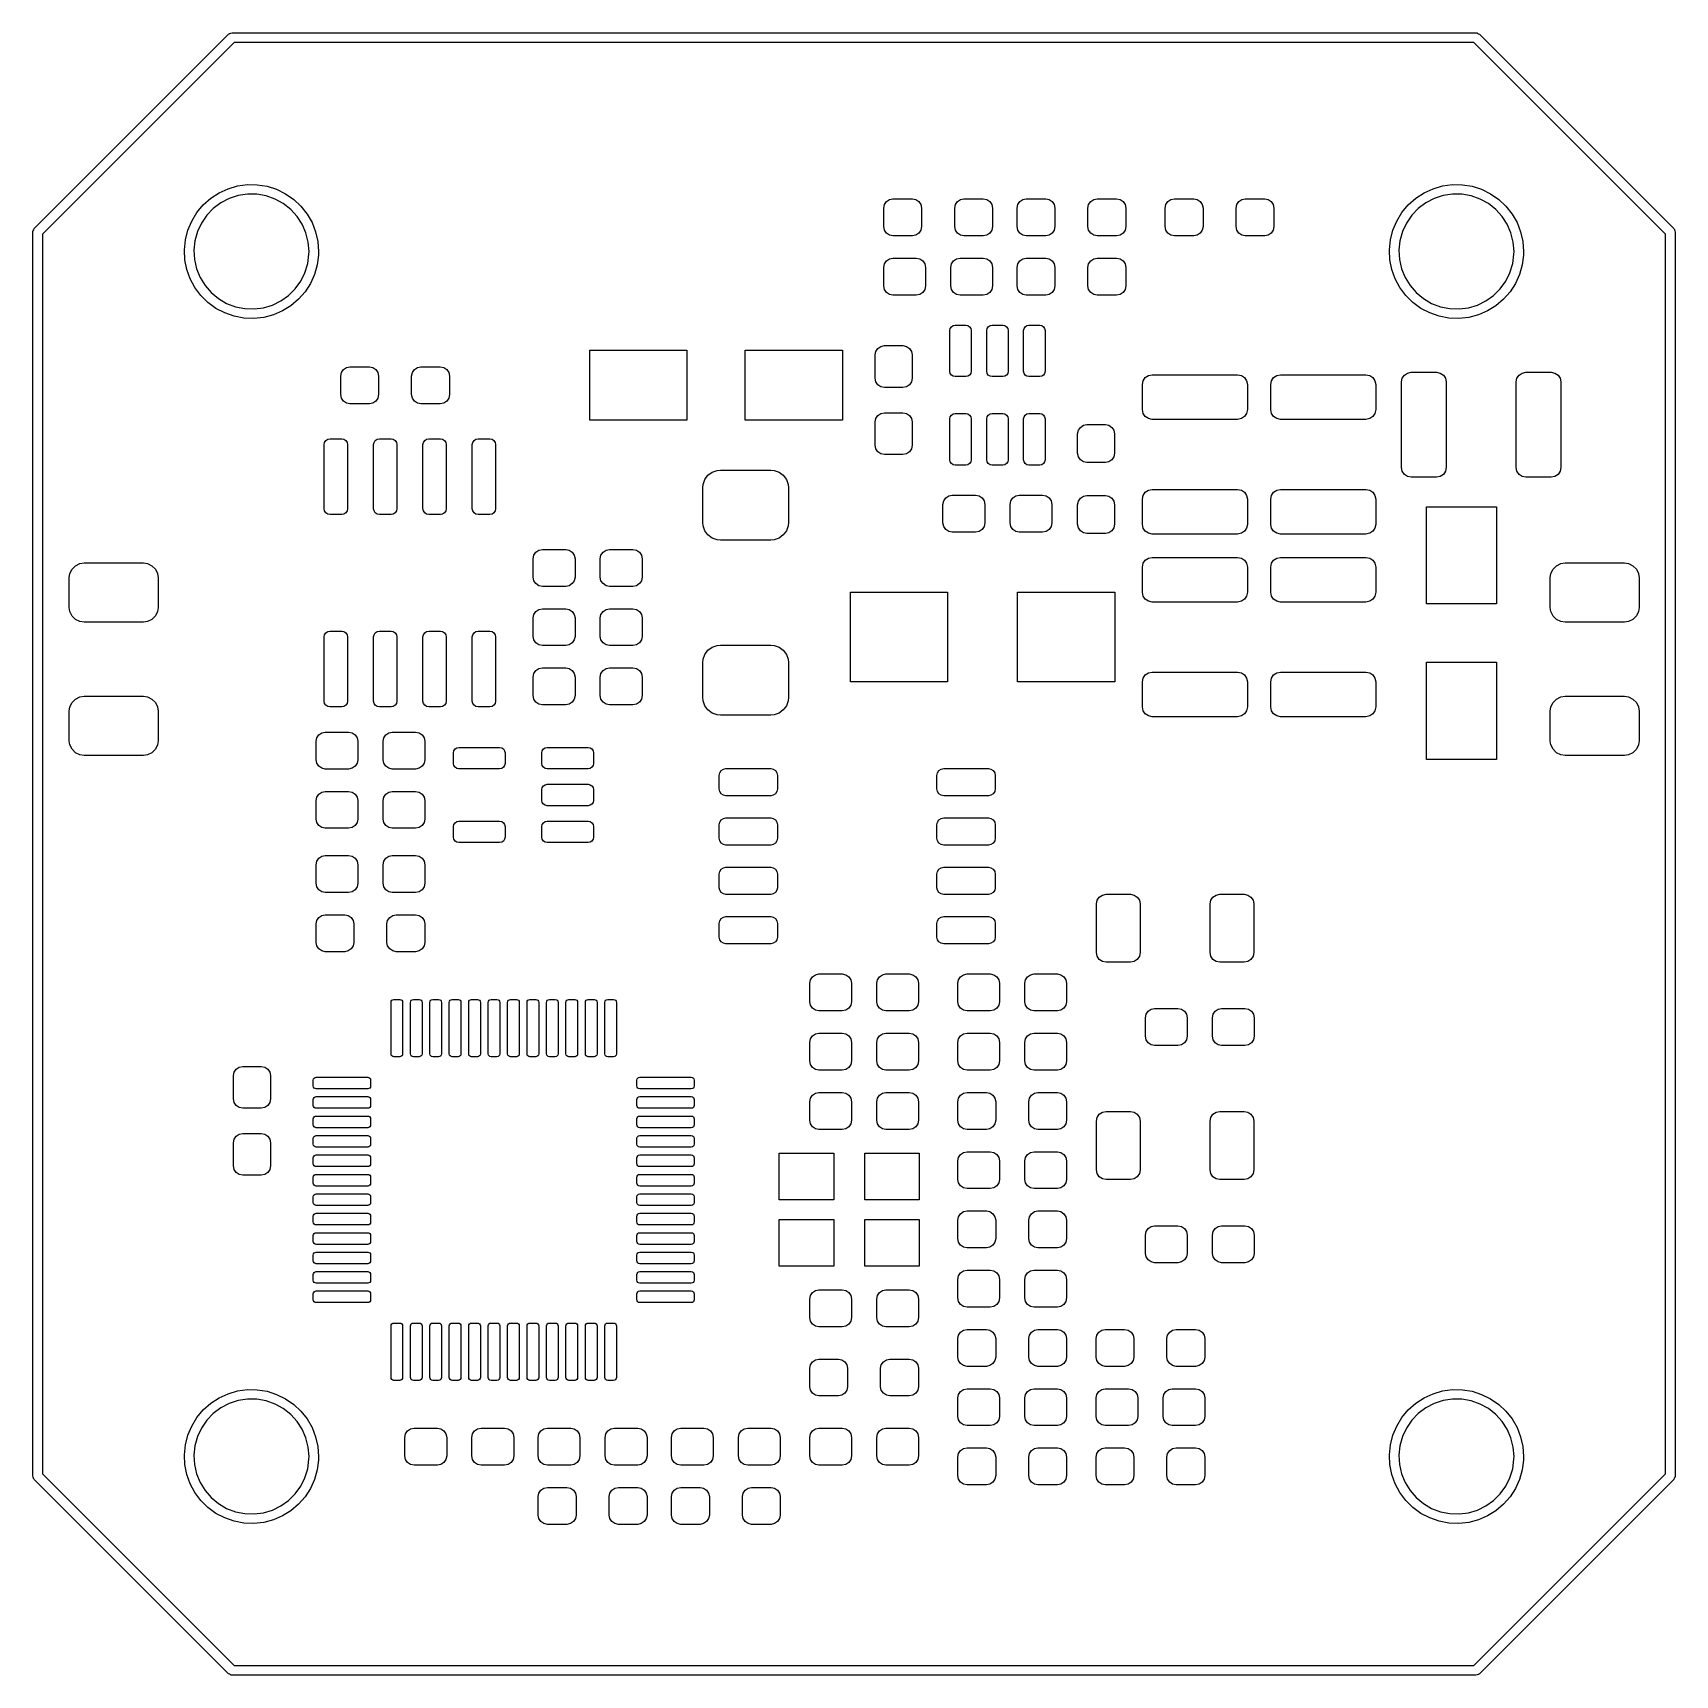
# Model space of a CAD drawing. Extents: x 108.5 to 150.8, y -119.9 to -77.7.
import ezdxf

# ---------------------------------------------------------------- set-up
doc = ezdxf.new("R2010")
doc.units = 0
doc.layers.add('BLACK', color=7, linetype='CONTINUOUS')

msp = doc.modelspace()

# ---------------------------------------------------------------- linework, layer by layer
at = {"layer": 'BLACK', "linetype": 'CONTINUOUS'}
for p, q in [((108.573, -82.7116), (113.573, -77.7116)), ((113.573, -77.7116), (113.59, -77.6983)), ((113.59, -77.6983), (113.593, -77.6948)), ((113.593, -77.6948), (113.596, -77.694)), ((113.596, -77.694), (113.601, -77.6901)), ((113.601, -77.6901), (113.631, -77.6837)), ((113.631, -77.6837), (113.661, -77.675)), ((113.661, -77.675), (145.661, -77.675)), ((145.661, -77.675), (145.683, -77.6782)), ((145.683, -77.6782), (145.688, -77.6779)), ((145.688, -77.6779), (145.69, -77.6792)), ((145.69, -77.6792), (145.697, -77.6801)), ((145.697, -77.6801), (145.722, -77.6968)), ((145.722, -77.6968), (145.749, -77.7116)), ((145.749, -77.7116), (150.749, -82.7116)), ((113.713, -77.925), (108.786, -82.8518)), ((145.609, -77.925), (113.713, -77.925)), ((150.536, -82.8518), (145.609, -77.925)), ((112.92, -82.1017), (113.111, -81.9315)), ((113.111, -81.9315), (113.325, -81.7913)), ((113.325, -81.7913), (113.557, -81.6842)), ((113.587, -81.9356), (113.372, -82.0476)), ((113.557, -81.6842), (113.802, -81.6127)), ((113.818, -81.8602), (113.587, -81.9356)), ((113.802, -81.6127), (114.056, -81.5782)), ((114.058, -81.8235), (113.818, -81.8602)), ((114.056, -81.5782), (114.311, -81.5816)), ((114.3, -81.8265), (114.058, -81.8235)), ((114.539, -81.869), (114.3, -81.8265)), ((114.311, -81.5816), (114.564, -81.6227)), ((114.768, -81.95), (114.539, -81.869)), ((114.564, -81.6227), (114.807, -81.7006)), ((114.98, -82.0672), (114.768, -81.95)), ((114.807, -81.7006), (115.037, -81.8137)), ((115.037, -81.8137), (115.247, -81.9594)), ((115.247, -81.9594), (115.433, -82.1346)), ((130.573, -81.9661), (130.663, -81.948)), ((130.663, -81.948), (131.163, -81.948)), ((131.163, -81.948), (131.254, -81.9661)), ((132.398, -81.9661), (132.488, -81.948)), ((132.488, -81.948), (132.988, -81.948)), ((132.988, -81.948), (133.079, -81.9661)), ((134.002, -81.9661), (134.093, -81.948)), ((134.093, -81.948), (134.593, -81.948)), ((134.593, -81.948), (134.683, -81.9661)), ((135.827, -81.9661), (135.917, -81.948)), ((135.917, -81.948), (136.417, -81.948)), ((136.417, -81.948), (136.508, -81.9661)), ((137.812, -81.9661), (137.903, -81.948)), ((137.903, -81.948), (138.403, -81.948)), ((138.403, -81.948), (138.493, -81.9661)), ((139.637, -81.9661), (139.727, -81.948)), ((139.727, -81.948), (140.227, -81.948)), ((140.227, -81.948), (140.318, -81.9661)), ((143.92, -82.1017), (144.111, -81.9315)), ((144.111, -81.9315), (144.325, -81.7913)), ((144.325, -81.7913), (144.557, -81.6842)), ((144.587, -81.9356), (144.372, -82.0476)), ((144.557, -81.6842), (144.802, -81.6127)), ((144.818, -81.8602), (144.587, -81.9356)), ((144.802, -81.6127), (145.056, -81.5782)), ((145.058, -81.8235), (144.818, -81.8602)), ((145.056, -81.5782), (145.311, -81.5816)), ((145.3, -81.8265), (145.058, -81.8235)), ((145.539, -81.869), (145.3, -81.8265)), ((145.311, -81.5816), (145.564, -81.6227)), ((145.768, -81.95), (145.539, -81.869)), ((145.564, -81.6227), (145.807, -81.7006)), ((145.98, -82.0672), (145.768, -81.95)), ((145.807, -81.7006), (146.037, -81.8137)), ((146.037, -81.8137), (146.247, -81.9594)), ((146.247, -81.9594), (146.433, -82.1346)), ((112.624, -82.5169), (112.757, -82.2983)), ((112.757, -82.2983), (112.92, -82.1017)), ((113.011, -82.3686), (112.874, -82.5689)), ((113.178, -82.1932), (113.011, -82.3686)), ((113.372, -82.0476), (113.178, -82.1932)), ((115.17, -82.2176), (114.98, -82.0672)), ((115.334, -82.397), (115.17, -82.2176)), ((115.433, -82.1346), (115.591, -82.3354)), ((115.591, -82.3354), (115.718, -82.5574)), ((130.426, -82.1855), (130.444, -82.0946)), ((130.426, -82.6605), (130.426, -82.1855)), ((130.444, -82.0946), (130.496, -82.0176)), ((130.496, -82.0176), (130.573, -81.9661)), ((131.254, -81.9661), (131.331, -82.0176)), ((131.331, -82.0176), (131.383, -82.0946)), ((131.383, -82.0946), (131.401, -82.1855)), ((131.401, -82.1855), (131.401, -82.6605)), ((132.251, -82.1855), (132.269, -82.0946)), ((132.251, -82.6605), (132.251, -82.1855)), ((132.269, -82.0946), (132.321, -82.0176)), ((132.321, -82.0176), (132.398, -81.9661)), ((133.079, -81.9661), (133.156, -82.0176)), ((133.156, -82.0176), (133.208, -82.0946)), ((133.208, -82.0946), (133.226, -82.1855)), ((133.226, -82.1855), (133.226, -82.6605)), ((133.855, -82.1855), (133.873, -82.0946)), ((133.855, -82.6605), (133.855, -82.1855)), ((133.873, -82.0946), (133.925, -82.0176)), ((133.925, -82.0176), (134.002, -81.9661)), ((134.683, -81.9661), (134.76, -82.0176)), ((134.76, -82.0176), (134.812, -82.0946)), ((134.812, -82.0946), (134.83, -82.1855)), ((134.83, -82.1855), (134.83, -82.6605)), ((135.68, -82.1855), (135.698, -82.0946)), ((135.68, -82.6605), (135.68, -82.1855)), ((135.698, -82.0946), (135.75, -82.0176)), ((135.75, -82.0176), (135.827, -81.9661)), ((136.508, -81.9661), (136.585, -82.0176)), ((136.585, -82.0176), (136.637, -82.0946)), ((136.637, -82.0946), (136.655, -82.1855)), ((136.655, -82.1855), (136.655, -82.6605)), ((137.665, -82.1855), (137.683, -82.0946)), ((137.665, -82.6605), (137.665, -82.1855)), ((137.683, -82.0946), (137.735, -82.0176)), ((137.735, -82.0176), (137.812, -81.9661)), ((138.493, -81.9661), (138.57, -82.0176)), ((138.57, -82.0176), (138.622, -82.0946)), ((138.622, -82.0946), (138.64, -82.1855)), ((138.64, -82.1855), (138.64, -82.6605)), ((139.49, -82.1855), (139.508, -82.0946)), ((139.49, -82.6605), (139.49, -82.1855)), ((139.508, -82.0946), (139.56, -82.0176)), ((139.56, -82.0176), (139.637, -81.9661)), ((140.318, -81.9661), (140.395, -82.0176)), ((140.395, -82.0176), (140.447, -82.0946)), ((140.447, -82.0946), (140.465, -82.1855)), ((140.465, -82.1855), (140.465, -82.6605)), ((143.624, -82.5169), (143.757, -82.2983)), ((143.757, -82.2983), (143.92, -82.1017)), ((144.011, -82.3686), (143.874, -82.5689)), ((144.178, -82.1932), (144.011, -82.3686)), ((144.372, -82.0476), (144.178, -82.1932)), ((146.17, -82.2176), (145.98, -82.0672)), ((146.334, -82.397), (146.17, -82.2176)), ((146.433, -82.1346), (146.591, -82.3354)), ((146.591, -82.3354), (146.718, -82.5574)), ((108.536, -82.8), (108.539, -82.778)), ((108.536, -114.8), (108.536, -82.8)), ((108.539, -82.7734), (108.54, -82.7709)), ((108.539, -82.778), (108.539, -82.7734)), ((108.54, -82.7709), (108.541, -82.7645)), ((108.541, -82.7645), (108.558, -82.7386)), ((108.558, -82.7386), (108.573, -82.7116)), ((112.462, -83.0005), (112.525, -82.7526)), ((112.525, -82.7526), (112.624, -82.5169)), ((112.772, -82.7889), (112.707, -83.0227)), ((112.874, -82.5689), (112.772, -82.7889)), ((115.465, -82.6006), (115.334, -82.397)), ((115.562, -82.823), (115.465, -82.6006)), ((115.718, -82.5574), (115.811, -82.7957)), ((115.811, -82.7957), (115.867, -83.045)), ((130.444, -82.7514), (130.426, -82.6605)), ((130.496, -82.8284), (130.444, -82.7514)), ((131.383, -82.7514), (131.331, -82.8284)), ((131.401, -82.6605), (131.383, -82.7514)), ((132.269, -82.7514), (132.251, -82.6605)), ((132.321, -82.8284), (132.269, -82.7514)), ((133.208, -82.7514), (133.156, -82.8284)), ((133.226, -82.6605), (133.208, -82.7514)), ((133.873, -82.7514), (133.855, -82.6605)), ((133.925, -82.8284), (133.873, -82.7514)), ((134.812, -82.7514), (134.76, -82.8284)), ((134.83, -82.6605), (134.812, -82.7514)), ((135.698, -82.7514), (135.68, -82.6605)), ((135.75, -82.8284), (135.698, -82.7514)), ((136.637, -82.7514), (136.585, -82.8284)), ((136.655, -82.6605), (136.637, -82.7514)), ((137.683, -82.7514), (137.665, -82.6605)), ((137.735, -82.8284), (137.683, -82.7514)), ((138.622, -82.7514), (138.57, -82.8284)), ((138.64, -82.6605), (138.622, -82.7514)), ((139.508, -82.7514), (139.49, -82.6605)), ((139.56, -82.8284), (139.508, -82.7514)), ((140.447, -82.7514), (140.395, -82.8284)), ((140.465, -82.6605), (140.447, -82.7514)), ((143.462, -83.0005), (143.525, -82.7526)), ((143.525, -82.7526), (143.624, -82.5169)), ((143.772, -82.7889), (143.707, -83.0227)), ((143.874, -82.5689), (143.772, -82.7889)), ((146.465, -82.6006), (146.334, -82.397)), ((146.562, -82.823), (146.465, -82.6006)), ((146.718, -82.5574), (146.811, -82.7957)), ((146.811, -82.7957), (146.867, -83.045)), ((150.749, -82.7116), (150.763, -82.7294)), ((150.763, -82.7294), (150.766, -82.7325)), ((150.766, -82.7325), (150.767, -82.7352)), ((150.767, -82.7352), (150.771, -82.7404)), ((150.771, -82.7404), (150.777, -82.7705)), ((150.777, -82.7705), (150.786, -82.8)), ((150.786, -82.8), (150.786, -114.8)), ((108.786, -82.8518), (108.786, -114.748)), ((112.437, -83.2548), (112.462, -83.0005)), ((112.707, -83.0227), (112.681, -83.2638)), ((115.621, -83.0583), (115.562, -82.823)), ((115.641, -83.3), (115.621, -83.0583)), ((115.867, -83.045), (115.886, -83.3)), ((130.573, -82.8799), (130.496, -82.8284)), ((130.663, -82.898), (130.573, -82.8799)), ((131.163, -82.898), (130.663, -82.898)), ((131.254, -82.8799), (131.163, -82.898)), ((131.331, -82.8284), (131.254, -82.8799)), ((132.398, -82.8799), (132.321, -82.8284)), ((132.488, -82.898), (132.398, -82.8799)), ((132.988, -82.898), (132.488, -82.898)), ((133.079, -82.8799), (132.988, -82.898)), ((133.156, -82.8284), (133.079, -82.8799)), ((134.002, -82.8799), (133.925, -82.8284)), ((134.093, -82.898), (134.002, -82.8799)), ((134.593, -82.898), (134.093, -82.898)), ((134.683, -82.8799), (134.593, -82.898)), ((134.76, -82.8284), (134.683, -82.8799)), ((135.827, -82.8799), (135.75, -82.8284)), ((135.917, -82.898), (135.827, -82.8799)), ((136.417, -82.898), (135.917, -82.898)), ((136.508, -82.8799), (136.417, -82.898)), ((136.585, -82.8284), (136.508, -82.8799)), ((137.812, -82.8799), (137.735, -82.8284)), ((137.903, -82.898), (137.812, -82.8799)), ((138.403, -82.898), (137.903, -82.898)), ((138.493, -82.8799), (138.403, -82.898)), ((138.57, -82.8284), (138.493, -82.8799)), ((139.637, -82.8799), (139.56, -82.8284)), ((139.727, -82.898), (139.637, -82.8799)), ((140.227, -82.898), (139.727, -82.898)), ((140.318, -82.8799), (140.227, -82.898)), ((140.395, -82.8284), (140.318, -82.8799)), ((143.437, -83.2548), (143.462, -83.0005)), ((143.707, -83.0227), (143.681, -83.2638)), ((146.621, -83.0583), (146.562, -82.823)), ((146.641, -83.3), (146.621, -83.0583)), ((146.867, -83.045), (146.886, -83.3)), ((150.536, -114.748), (150.536, -82.8518)), ((112.437, -83.2638), (112.437, -83.2548)), ((112.449, -83.5102), (112.437, -83.2638)), ((112.499, -83.761), (112.449, -83.5102)), ((112.681, -83.2638), (112.695, -83.506)), ((112.695, -83.506), (112.749, -83.7426)), ((115.537, -83.8448), (115.608, -83.6128)), ((115.608, -83.6128), (115.639, -83.3723)), ((115.639, -83.3723), (115.641, -83.3)), ((115.851, -83.6439), (115.782, -83.89)), ((115.884, -83.3903), (115.851, -83.6439)), ((115.886, -83.3), (115.884, -83.3903)), ((130.426, -83.7095), (130.444, -83.6186)), ((130.444, -83.6186), (130.496, -83.5416)), ((130.496, -83.5416), (130.573, -83.4901)), ((130.573, -83.4901), (130.663, -83.472)), ((130.663, -83.472), (131.263, -83.472)), ((131.263, -83.472), (131.354, -83.4901)), ((131.354, -83.4901), (131.431, -83.5416)), ((131.431, -83.5416), (131.483, -83.6186)), ((131.483, -83.6186), (131.501, -83.7095)), ((132.151, -83.7095), (132.169, -83.6186)), ((132.169, -83.6186), (132.221, -83.5416)), ((132.221, -83.5416), (132.298, -83.4901)), ((132.298, -83.4901), (132.388, -83.472)), ((132.388, -83.472), (132.988, -83.472)), ((132.988, -83.472), (133.079, -83.4901)), ((133.079, -83.4901), (133.156, -83.5416)), ((133.156, -83.5416), (133.208, -83.6186)), ((133.208, -83.6186), (133.226, -83.7095)), ((133.855, -83.7095), (133.873, -83.6186)), ((133.873, -83.6186), (133.925, -83.5416)), ((133.925, -83.5416), (134.002, -83.4901)), ((134.002, -83.4901), (134.093, -83.472)), ((134.093, -83.472), (134.593, -83.472)), ((134.593, -83.472), (134.683, -83.4901)), ((134.683, -83.4901), (134.76, -83.5416)), ((134.76, -83.5416), (134.812, -83.6186)), ((134.812, -83.6186), (134.83, -83.7095)), ((135.68, -83.7095), (135.698, -83.6186)), ((135.698, -83.6186), (135.75, -83.5416)), ((135.75, -83.5416), (135.827, -83.4901)), ((135.827, -83.4901), (135.917, -83.472)), ((135.917, -83.472), (136.417, -83.472)), ((136.417, -83.472), (136.508, -83.4901)), ((136.508, -83.4901), (136.585, -83.5416)), ((136.585, -83.5416), (136.637, -83.6186)), ((136.637, -83.6186), (136.655, -83.7095)), ((143.437, -83.2638), (143.437, -83.2548)), ((143.449, -83.5102), (143.437, -83.2638)), ((143.499, -83.761), (143.449, -83.5102)), ((143.681, -83.2638), (143.695, -83.506)), ((143.695, -83.506), (143.749, -83.7426)), ((146.537, -83.8448), (146.608, -83.6128)), ((146.608, -83.6128), (146.639, -83.3723)), ((146.639, -83.3723), (146.641, -83.3)), ((146.851, -83.6439), (146.782, -83.89)), ((146.884, -83.3903), (146.851, -83.6439)), ((146.886, -83.3), (146.884, -83.3903)), ((112.585, -84.0016), (112.499, -83.761)), ((112.706, -84.2268), (112.585, -84.0016)), ((112.749, -83.7426), (112.84, -83.9673)), ((112.84, -83.9673), (112.967, -84.1741)), ((115.288, -84.2593), (115.43, -84.0623)), ((115.43, -84.0623), (115.537, -83.8448)), ((115.782, -83.89), (115.677, -84.1231)), ((130.426, -84.1845), (130.426, -83.7095)), ((131.501, -83.7095), (131.501, -84.1845)), ((132.151, -84.1845), (132.151, -83.7095)), ((133.226, -83.7095), (133.226, -84.1845)), ((133.855, -84.1845), (133.855, -83.7095)), ((134.83, -83.7095), (134.83, -84.1845)), ((135.68, -84.1845), (135.68, -83.7095)), ((136.655, -83.7095), (136.655, -84.1845)), ((143.585, -84.0016), (143.499, -83.761)), ((143.706, -84.2268), (143.585, -84.0016)), ((143.749, -83.7426), (143.84, -83.9673)), ((143.84, -83.9673), (143.967, -84.1741)), ((146.288, -84.2593), (146.43, -84.0623)), ((146.43, -84.0623), (146.537, -83.8448)), ((146.782, -83.89), (146.677, -84.1231)), ((112.859, -84.4317), (112.706, -84.2268)), ((113.041, -84.6117), (112.859, -84.4317)), ((112.967, -84.1741), (113.125, -84.3575)), ((113.125, -84.3575), (113.312, -84.5124)), ((114.919, -84.5713), (115.116, -84.4305)), ((115.116, -84.4305), (115.288, -84.2593)), ((115.539, -84.3381), (115.37, -84.5304)), ((115.677, -84.1231), (115.539, -84.3381)), ((130.444, -84.2754), (130.426, -84.1845)), ((130.496, -84.3524), (130.444, -84.2754)), ((130.573, -84.4039), (130.496, -84.3524)), ((130.663, -84.422), (130.573, -84.4039)), ((131.263, -84.422), (130.663, -84.422)), ((131.354, -84.4039), (131.263, -84.422)), ((131.431, -84.3524), (131.354, -84.4039)), ((131.483, -84.2754), (131.431, -84.3524)), ((131.501, -84.1845), (131.483, -84.2754)), ((132.169, -84.2754), (132.151, -84.1845)), ((132.221, -84.3524), (132.169, -84.2754)), ((132.298, -84.4039), (132.221, -84.3524)), ((132.388, -84.422), (132.298, -84.4039)), ((132.988, -84.422), (132.388, -84.422)), ((133.079, -84.4039), (132.988, -84.422)), ((133.156, -84.3524), (133.079, -84.4039)), ((133.208, -84.2754), (133.156, -84.3524)), ((133.226, -84.1845), (133.208, -84.2754)), ((133.873, -84.2754), (133.855, -84.1845)), ((133.925, -84.3524), (133.873, -84.2754)), ((134.002, -84.4039), (133.925, -84.3524)), ((134.093, -84.422), (134.002, -84.4039)), ((134.593, -84.422), (134.093, -84.422)), ((134.683, -84.4039), (134.593, -84.422)), ((134.76, -84.3524), (134.683, -84.4039)), ((134.812, -84.2754), (134.76, -84.3524)), ((134.83, -84.1845), (134.812, -84.2754)), ((135.698, -84.2754), (135.68, -84.1845)), ((135.75, -84.3524), (135.698, -84.2754)), ((135.827, -84.4039), (135.75, -84.3524)), ((135.917, -84.422), (135.827, -84.4039)), ((136.417, -84.422), (135.917, -84.422)), ((136.508, -84.4039), (136.417, -84.422)), ((136.585, -84.3524), (136.508, -84.4039)), ((136.637, -84.2754), (136.585, -84.3524)), ((136.655, -84.1845), (136.637, -84.2754)), ((143.859, -84.4317), (143.706, -84.2268)), ((144.041, -84.6117), (143.859, -84.4317)), ((143.967, -84.1741), (144.125, -84.3575)), ((144.125, -84.3575), (144.312, -84.5124)), ((145.919, -84.5713), (146.116, -84.4305)), ((146.116, -84.4305), (146.288, -84.2593)), ((146.539, -84.3381), (146.37, -84.5304)), ((146.677, -84.1231), (146.539, -84.3381)), ((113.247, -84.7629), (113.041, -84.6117)), ((113.473, -84.8819), (113.247, -84.7629)), ((113.312, -84.5124), (113.521, -84.6348)), ((113.715, -84.9662), (113.473, -84.8819)), ((113.521, -84.6348), (113.748, -84.7213)), ((113.748, -84.7213), (113.986, -84.7696)), ((113.986, -84.7696), (114.228, -84.7785)), ((114.228, -84.7785), (114.469, -84.7477)), ((114.469, -84.7477), (114.701, -84.678)), ((114.701, -84.678), (114.919, -84.5713)), ((114.958, -84.8301), (114.723, -84.931)), ((115.175, -84.6956), (114.958, -84.8301)), ((115.37, -84.5304), (115.175, -84.6956)), ((144.247, -84.7629), (144.041, -84.6117)), ((144.473, -84.8819), (144.247, -84.7629)), ((144.312, -84.5124), (144.521, -84.6348)), ((144.715, -84.9662), (144.473, -84.8819)), ((144.521, -84.6348), (144.748, -84.7213)), ((144.748, -84.7213), (144.986, -84.7696)), ((144.986, -84.7696), (145.228, -84.7785)), ((145.228, -84.7785), (145.469, -84.7477)), ((145.469, -84.7477), (145.701, -84.678)), ((145.701, -84.678), (145.919, -84.5713)), ((145.958, -84.8301), (145.723, -84.931)), ((146.175, -84.6956), (145.958, -84.8301)), ((146.37, -84.5304), (146.175, -84.6956)), ((113.966, -85.0139), (113.715, -84.9662)), ((114.221, -85.0239), (113.966, -85.0139)), ((114.475, -84.9961), (114.221, -85.0239)), ((114.723, -84.931), (114.475, -84.9961)), ((132.125, -85.3325), (132.135, -85.2799)), ((132.125, -86.3825), (132.125, -85.3325)), ((132.135, -85.2799), (132.165, -85.2353)), ((132.165, -85.2353), (132.21, -85.2055)), ((132.21, -85.2055), (132.262, -85.195)), ((132.262, -85.195), (132.537, -85.195)), ((132.537, -85.195), (132.59, -85.2055)), ((132.59, -85.2055), (132.635, -85.2353)), ((132.635, -85.2353), (132.665, -85.2799)), ((132.665, -85.2799), (132.675, -85.3325)), ((132.675, -85.3325), (132.675, -86.3825)), ((133.075, -85.3325), (133.085, -85.2799)), ((133.075, -86.3825), (133.075, -85.3325)), ((133.085, -85.2799), (133.115, -85.2353)), ((133.115, -85.2353), (133.16, -85.2055)), ((133.16, -85.2055), (133.213, -85.195)), ((133.213, -85.195), (133.487, -85.195)), ((133.487, -85.195), (133.54, -85.2055)), ((133.54, -85.2055), (133.585, -85.2353)), ((133.585, -85.2353), (133.615, -85.2799)), ((133.615, -85.2799), (133.625, -85.3325)), ((133.625, -85.3325), (133.625, -86.3825)), ((134.025, -85.3325), (134.035, -85.2799)), ((134.025, -86.3825), (134.025, -85.3325)), ((134.035, -85.2799), (134.065, -85.2353)), ((134.065, -85.2353), (134.11, -85.2055)), ((134.11, -85.2055), (134.162, -85.195)), ((134.162, -85.195), (134.438, -85.195)), ((134.438, -85.195), (134.49, -85.2055)), ((134.49, -85.2055), (134.535, -85.2353)), ((134.535, -85.2353), (134.565, -85.2799)), ((134.565, -85.2799), (134.575, -85.3325)), ((134.575, -85.3325), (134.575, -86.3825)), ((144.966, -85.0139), (144.715, -84.9662)), ((145.221, -85.0239), (144.966, -85.0139)), ((145.475, -84.9961), (145.221, -85.0239)), ((145.723, -84.931), (145.475, -84.9961)), ((130.278, -85.7916), (130.355, -85.7401)), ((130.355, -85.7401), (130.445, -85.722)), ((130.445, -85.722), (130.921, -85.722)), ((130.921, -85.722), (131.011, -85.7401)), ((131.011, -85.7401), (131.088, -85.7916)), ((122.861, -87.641), (122.861, -85.841)), ((122.861, -85.841), (125.361, -85.841)), ((125.361, -85.841), (125.361, -87.641)), ((126.861, -87.641), (126.861, -85.841)), ((126.861, -85.841), (129.361, -85.841)), ((129.361, -85.841), (129.361, -87.641)), ((130.208, -85.9595), (130.226, -85.8686)), ((130.208, -86.5595), (130.208, -85.9595)), ((130.226, -85.8686), (130.278, -85.7916)), ((131.088, -85.7916), (131.14, -85.8686)), ((131.14, -85.8686), (131.158, -85.9595)), ((131.158, -85.9595), (131.158, -86.5595)), ((116.456, -86.5035), (116.474, -86.4126)), ((116.456, -86.9785), (116.456, -86.5035)), ((116.474, -86.4126), (116.526, -86.3356)), ((116.526, -86.3356), (116.603, -86.2841)), ((116.603, -86.2841), (116.694, -86.266)), ((116.694, -86.266), (117.194, -86.266)), ((117.194, -86.266), (117.284, -86.2841)), ((117.284, -86.2841), (117.361, -86.3356)), ((117.361, -86.3356), (117.413, -86.4126)), ((117.413, -86.4126), (117.431, -86.5035)), ((117.431, -86.5035), (117.431, -86.9785)), ((118.281, -86.5035), (118.299, -86.4126)), ((118.281, -86.9785), (118.281, -86.5035)), ((118.299, -86.4126), (118.351, -86.3356)), ((118.351, -86.3356), (118.428, -86.2841)), ((118.428, -86.2841), (118.518, -86.266)), ((118.518, -86.266), (119.018, -86.266)), ((119.018, -86.266), (119.109, -86.2841)), ((119.109, -86.2841), (119.186, -86.3356)), ((119.186, -86.3356), (119.238, -86.4126)), ((119.238, -86.4126), (119.256, -86.5035)), ((119.256, -86.5035), (119.256, -86.9785)), ((130.226, -86.6504), (130.208, -86.5595)), ((131.158, -86.5595), (131.14, -86.6504)), ((132.135, -86.4351), (132.125, -86.3825)), ((132.165, -86.4797), (132.135, -86.4351)), ((132.21, -86.5095), (132.165, -86.4797)), ((132.262, -86.52), (132.21, -86.5095)), ((132.537, -86.52), (132.262, -86.52)), ((132.59, -86.5095), (132.537, -86.52)), ((132.635, -86.4797), (132.59, -86.5095)), ((132.665, -86.4351), (132.635, -86.4797)), ((132.675, -86.3825), (132.665, -86.4351)), ((133.085, -86.4351), (133.075, -86.3825)), ((133.115, -86.4797), (133.085, -86.4351)), ((133.16, -86.5095), (133.115, -86.4797)), ((133.213, -86.52), (133.16, -86.5095)), ((133.487, -86.52), (133.213, -86.52)), ((133.54, -86.5095), (133.487, -86.52)), ((133.585, -86.4797), (133.54, -86.5095)), ((133.615, -86.4351), (133.585, -86.4797)), ((133.625, -86.3825), (133.615, -86.4351)), ((134.035, -86.4351), (134.025, -86.3825)), ((134.065, -86.4797), (134.035, -86.4351)), ((134.11, -86.5095), (134.065, -86.4797)), ((134.162, -86.52), (134.11, -86.5095)), ((134.438, -86.52), (134.162, -86.52)), ((134.49, -86.5095), (134.438, -86.52)), ((134.535, -86.4797), (134.49, -86.5095)), ((134.565, -86.4351), (134.535, -86.4797)), ((134.575, -86.3825), (134.565, -86.4351)), ((137.099, -86.6233), (137.153, -86.5422)), ((137.153, -86.5422), (137.234, -86.488)), ((137.234, -86.488), (137.33, -86.469)), ((137.33, -86.469), (139.53, -86.469)), ((139.53, -86.469), (139.626, -86.488)), ((139.626, -86.488), (139.707, -86.5422)), ((139.707, -86.5422), (139.761, -86.6233)), ((140.401, -86.6233), (140.455, -86.5422)), ((140.455, -86.5422), (140.536, -86.488)), ((140.536, -86.488), (140.632, -86.469)), ((140.632, -86.469), (142.832, -86.469)), ((142.832, -86.469), (142.928, -86.488)), ((142.928, -86.488), (143.009, -86.5422)), ((143.009, -86.5422), (143.063, -86.6233)), ((143.746, -86.657), (143.765, -86.5613)), ((143.765, -86.5613), (143.819, -86.4802)), ((143.819, -86.4802), (143.9, -86.426)), ((143.9, -86.426), (143.996, -86.407)), ((143.996, -86.407), (144.646, -86.407)), ((144.646, -86.407), (144.742, -86.426)), ((144.742, -86.426), (144.823, -86.4802)), ((144.823, -86.4802), (144.877, -86.5613)), ((144.877, -86.5613), (144.896, -86.657)), ((146.696, -86.657), (146.715, -86.5613)), ((146.715, -86.5613), (146.769, -86.4802)), ((146.769, -86.4802), (146.85, -86.426)), ((146.85, -86.426), (146.946, -86.407)), ((146.946, -86.407), (147.596, -86.407)), ((147.596, -86.407), (147.692, -86.426)), ((147.692, -86.426), (147.773, -86.4802)), ((147.773, -86.4802), (147.827, -86.5613)), ((147.827, -86.5613), (147.846, -86.657)), ((116.474, -87.0694), (116.456, -86.9785)), ((117.431, -86.9785), (117.413, -87.0694)), ((118.299, -87.0694), (118.281, -86.9785)), ((119.256, -86.9785), (119.238, -87.0694)), ((130.278, -86.7274), (130.226, -86.6504)), ((130.355, -86.7789), (130.278, -86.7274)), ((130.445, -86.797), (130.355, -86.7789)), ((130.921, -86.797), (130.445, -86.797)), ((131.011, -86.7789), (130.921, -86.797)), ((131.088, -86.7274), (131.011, -86.7789)), ((131.14, -86.6504), (131.088, -86.7274)), ((137.08, -86.719), (137.099, -86.6233)), ((137.08, -87.369), (137.08, -86.719)), ((139.761, -86.6233), (139.78, -86.719)), ((139.78, -86.719), (139.78, -87.369)), ((140.382, -86.719), (140.401, -86.6233)), ((140.382, -87.369), (140.382, -86.719)), ((143.063, -86.6233), (143.082, -86.719)), ((143.082, -86.719), (143.082, -87.369)), ((143.746, -88.857), (143.746, -86.657)), ((144.896, -86.657), (144.896, -88.857)), ((146.696, -88.857), (146.696, -86.657)), ((147.846, -86.657), (147.846, -88.857)), ((116.526, -87.1464), (116.474, -87.0694)), ((116.603, -87.1979), (116.526, -87.1464)), ((116.694, -87.216), (116.603, -87.1979)), ((117.194, -87.216), (116.694, -87.216)), ((117.284, -87.1979), (117.194, -87.216)), ((117.361, -87.1464), (117.284, -87.1979)), ((117.413, -87.0694), (117.361, -87.1464)), ((118.351, -87.1464), (118.299, -87.0694)), ((118.428, -87.1979), (118.351, -87.1464)), ((118.518, -87.216), (118.428, -87.1979)), ((119.018, -87.216), (118.518, -87.216)), ((119.109, -87.1979), (119.018, -87.216)), ((119.186, -87.1464), (119.109, -87.1979)), ((119.238, -87.0694), (119.186, -87.1464)), ((130.355, -87.4651), (130.445, -87.447)), ((130.445, -87.447), (130.921, -87.447)), ((130.921, -87.447), (131.011, -87.4651)), ((137.099, -87.4647), (137.08, -87.369)), ((139.78, -87.369), (139.761, -87.4647)), ((140.401, -87.4647), (140.382, -87.369)), ((143.082, -87.369), (143.063, -87.4647)), ((125.361, -87.641), (122.861, -87.641)), ((129.361, -87.641), (126.861, -87.641)), ((130.208, -87.6845), (130.226, -87.5936)), ((130.208, -88.2845), (130.208, -87.6845)), ((130.226, -87.5936), (130.278, -87.5166)), ((130.278, -87.5166), (130.355, -87.4651)), ((131.011, -87.4651), (131.088, -87.5166)), ((131.088, -87.5166), (131.14, -87.5936)), ((131.14, -87.5936), (131.158, -87.6845)), ((131.158, -87.6845), (131.158, -88.2845)), ((132.125, -87.6075), (132.135, -87.5549)), ((132.125, -88.6575), (132.125, -87.6075)), ((132.135, -87.5549), (132.165, -87.5103)), ((132.165, -87.5103), (132.21, -87.4805)), ((132.21, -87.4805), (132.262, -87.47)), ((132.262, -87.47), (132.537, -87.47)), ((132.537, -87.47), (132.59, -87.4805)), ((132.59, -87.4805), (132.635, -87.5103)), ((132.635, -87.5103), (132.665, -87.5549)), ((132.665, -87.5549), (132.675, -87.6075)), ((132.675, -87.6075), (132.675, -88.6575)), ((133.075, -87.6075), (133.085, -87.5549)), ((133.075, -88.6575), (133.075, -87.6075)), ((133.085, -87.5549), (133.115, -87.5103)), ((133.115, -87.5103), (133.16, -87.4805)), ((133.16, -87.4805), (133.213, -87.47)), ((133.213, -87.47), (133.487, -87.47)), ((133.487, -87.47), (133.54, -87.4805)), ((133.54, -87.4805), (133.585, -87.5103)), ((133.585, -87.5103), (133.615, -87.5549)), ((133.615, -87.5549), (133.625, -87.6075)), ((133.625, -87.6075), (133.625, -88.6575)), ((134.025, -87.6075), (134.035, -87.5549)), ((134.025, -88.6575), (134.025, -87.6075)), ((134.035, -87.5549), (134.065, -87.5103)), ((134.065, -87.5103), (134.11, -87.4805)), ((134.11, -87.4805), (134.162, -87.47)), ((134.162, -87.47), (134.438, -87.47)), ((134.438, -87.47), (134.49, -87.4805)), ((134.49, -87.4805), (134.535, -87.5103)), ((134.535, -87.5103), (134.565, -87.5549)), ((134.565, -87.5549), (134.575, -87.6075)), ((134.575, -87.6075), (134.575, -88.6575)), ((135.433, -87.9006), (135.485, -87.8236)), ((135.485, -87.8236), (135.562, -87.7721)), ((135.562, -87.7721), (135.653, -87.754)), ((135.653, -87.754), (136.127, -87.754)), ((136.127, -87.754), (136.218, -87.7721)), ((136.218, -87.7721), (136.295, -87.8236)), ((136.295, -87.8236), (136.347, -87.9006)), ((137.153, -87.5458), (137.099, -87.4647)), ((137.234, -87.6), (137.153, -87.5458)), ((137.33, -87.619), (137.234, -87.6)), ((139.53, -87.619), (137.33, -87.619)), ((139.626, -87.6), (139.53, -87.619)), ((139.707, -87.5458), (139.626, -87.6)), ((139.761, -87.4647), (139.707, -87.5458)), ((140.455, -87.5458), (140.401, -87.4647)), ((140.536, -87.6), (140.455, -87.5458)), ((140.632, -87.619), (140.536, -87.6)), ((142.832, -87.619), (140.632, -87.619)), ((142.928, -87.6), (142.832, -87.619)), ((143.009, -87.5458), (142.928, -87.6)), ((143.063, -87.4647), (143.009, -87.5458)), ((116.032, -88.267), (116.043, -88.2096)), ((116.032, -89.917), (116.032, -88.267)), ((116.043, -88.2096), (116.076, -88.1609)), ((116.076, -88.1609), (116.125, -88.1284)), ((116.125, -88.1284), (116.182, -88.117)), ((116.182, -88.117), (116.482, -88.117)), ((116.482, -88.117), (116.539, -88.1284)), ((116.539, -88.1284), (116.588, -88.1609)), ((116.588, -88.1609), (116.621, -88.2096)), ((116.621, -88.2096), (116.632, -88.267)), ((116.632, -88.267), (116.632, -89.917)), ((117.302, -88.267), (117.313, -88.2096)), ((117.302, -89.917), (117.302, -88.267)), ((117.313, -88.2096), (117.346, -88.1609)), ((117.346, -88.1609), (117.395, -88.1284)), ((117.395, -88.1284), (117.452, -88.117)), ((117.452, -88.117), (117.752, -88.117)), ((117.752, -88.117), (117.809, -88.1284)), ((117.809, -88.1284), (117.858, -88.1609)), ((117.858, -88.1609), (117.891, -88.2096)), ((117.891, -88.2096), (117.902, -88.267)), ((117.902, -88.267), (117.902, -89.917)), ((118.572, -88.267), (118.583, -88.2096)), ((118.572, -89.917), (118.572, -88.267)), ((118.583, -88.2096), (118.616, -88.1609)), ((118.616, -88.1609), (118.665, -88.1284)), ((118.665, -88.1284), (118.722, -88.117)), ((118.722, -88.117), (119.022, -88.117)), ((119.022, -88.117), (119.079, -88.1284)), ((119.079, -88.1284), (119.128, -88.1609)), ((119.128, -88.1609), (119.161, -88.2096)), ((119.161, -88.2096), (119.172, -88.267)), ((119.172, -88.267), (119.172, -89.917)), ((119.842, -88.267), (119.853, -88.2096)), ((119.842, -89.917), (119.842, -88.267)), ((119.853, -88.2096), (119.886, -88.1609)), ((119.886, -88.1609), (119.935, -88.1284)), ((119.935, -88.1284), (119.992, -88.117)), ((119.992, -88.117), (120.292, -88.117)), ((120.292, -88.117), (120.349, -88.1284)), ((120.349, -88.1284), (120.398, -88.1609)), ((120.398, -88.1609), (120.431, -88.2096)), ((120.431, -88.2096), (120.442, -88.267)), ((120.442, -88.267), (120.442, -89.917)), ((130.226, -88.3754), (130.208, -88.2845)), ((131.158, -88.2845), (131.14, -88.3754)), ((135.415, -87.9915), (135.433, -87.9006)), ((135.415, -88.4915), (135.415, -87.9915)), ((136.347, -87.9006), (136.365, -87.9915)), ((136.365, -87.9915), (136.365, -88.4915)), ((130.278, -88.4524), (130.226, -88.3754)), ((130.355, -88.5039), (130.278, -88.4524)), ((130.445, -88.522), (130.355, -88.5039)), ((130.921, -88.522), (130.445, -88.522)), ((131.011, -88.5039), (130.921, -88.522)), ((131.088, -88.4524), (131.011, -88.5039)), ((131.14, -88.3754), (131.088, -88.4524)), ((132.135, -88.7101), (132.125, -88.6575)), ((132.165, -88.7547), (132.135, -88.7101)), ((132.665, -88.7101), (132.635, -88.7547)), ((132.675, -88.6575), (132.665, -88.7101)), ((133.085, -88.7101), (133.075, -88.6575)), ((133.115, -88.7547), (133.085, -88.7101)), ((133.615, -88.7101), (133.585, -88.7547)), ((133.625, -88.6575), (133.615, -88.7101)), ((134.035, -88.7101), (134.025, -88.6575)), ((134.065, -88.7547), (134.035, -88.7101)), ((134.565, -88.7101), (134.535, -88.7547)), ((134.575, -88.6575), (134.565, -88.7101)), ((135.433, -88.5824), (135.415, -88.4915)), ((135.485, -88.6594), (135.433, -88.5824)), ((135.562, -88.7109), (135.485, -88.6594)), ((135.653, -88.729), (135.562, -88.7109)), ((136.218, -88.7109), (136.127, -88.729)), ((136.295, -88.6594), (136.218, -88.7109)), ((136.347, -88.5824), (136.295, -88.6594)), ((136.365, -88.4915), (136.347, -88.5824)), ((125.825, -89.1644), (125.905, -89.0568)), ((125.905, -89.0568), (126.012, -88.9773)), ((126.012, -88.9773), (126.139, -88.933)), ((126.139, -88.933), (126.223, -88.925)), ((126.223, -88.925), (127.523, -88.925)), ((127.523, -88.925), (127.607, -88.933)), ((127.607, -88.933), (127.734, -88.9773)), ((127.734, -88.9773), (127.841, -89.0568)), ((127.841, -89.0568), (127.921, -89.1644)), ((132.21, -88.7845), (132.165, -88.7547)), ((132.262, -88.795), (132.21, -88.7845)), ((132.537, -88.795), (132.262, -88.795)), ((132.59, -88.7845), (132.537, -88.795)), ((132.635, -88.7547), (132.59, -88.7845)), ((133.16, -88.7845), (133.115, -88.7547)), ((133.213, -88.795), (133.16, -88.7845)), ((133.487, -88.795), (133.213, -88.795)), ((133.54, -88.7845), (133.487, -88.795)), ((133.585, -88.7547), (133.54, -88.7845)), ((134.11, -88.7845), (134.065, -88.7547)), ((134.162, -88.795), (134.11, -88.7845)), ((134.438, -88.795), (134.162, -88.795)), ((134.49, -88.7845), (134.438, -88.795)), ((134.535, -88.7547), (134.49, -88.7845)), ((136.127, -88.729), (135.653, -88.729)), ((143.765, -88.9527), (143.746, -88.857)), ((143.819, -89.0338), (143.765, -88.9527)), ((143.9, -89.088), (143.819, -89.0338)), ((143.996, -89.107), (143.9, -89.088)), ((144.646, -89.107), (143.996, -89.107)), ((144.742, -89.088), (144.646, -89.107)), ((144.823, -89.0338), (144.742, -89.088)), ((144.877, -88.9527), (144.823, -89.0338)), ((144.896, -88.857), (144.877, -88.9527)), ((146.715, -88.9527), (146.696, -88.857)), ((146.769, -89.0338), (146.715, -88.9527)), ((146.85, -89.088), (146.769, -89.0338)), ((146.946, -89.107), (146.85, -89.088)), ((147.596, -89.107), (146.946, -89.107)), ((147.692, -89.088), (147.596, -89.107)), ((147.773, -89.0338), (147.692, -89.088)), ((147.827, -88.9527), (147.773, -89.0338)), ((147.846, -88.857), (147.827, -88.9527)), ((125.773, -89.375), (125.781, -89.2907)), ((125.773, -90.275), (125.773, -89.375)), ((125.781, -89.2907), (125.825, -89.1644)), ((127.921, -89.1644), (127.965, -89.2907)), ((127.965, -89.2907), (127.973, -89.375)), ((127.973, -89.375), (127.973, -90.275)), ((132.097, -89.5861), (132.188, -89.568)), ((132.188, -89.568), (132.787, -89.568)), ((132.787, -89.568), (132.878, -89.5861)), ((133.822, -89.5861), (133.912, -89.568)), ((133.912, -89.568), (134.512, -89.568)), ((134.512, -89.568), (134.603, -89.5861)), ((137.099, -89.5733), (137.153, -89.4922)), ((137.153, -89.4922), (137.234, -89.438)), ((137.234, -89.438), (137.33, -89.419)), ((137.33, -89.419), (139.53, -89.419)), ((139.53, -89.419), (139.626, -89.438)), ((139.626, -89.438), (139.707, -89.4922)), ((139.707, -89.4922), (139.761, -89.5733)), ((140.401, -89.5733), (140.455, -89.4922)), ((140.455, -89.4922), (140.536, -89.438)), ((140.536, -89.438), (140.632, -89.419)), ((140.632, -89.419), (142.832, -89.419)), ((142.832, -89.419), (142.928, -89.438)), ((142.928, -89.438), (143.009, -89.4922)), ((143.009, -89.4922), (143.063, -89.5733)), ((116.043, -89.9744), (116.032, -89.917)), ((116.076, -90.0231), (116.043, -89.9744)), ((116.621, -89.9744), (116.588, -90.0231)), ((116.632, -89.917), (116.621, -89.9744)), ((117.313, -89.9744), (117.302, -89.917)), ((117.346, -90.0231), (117.313, -89.9744)), ((117.891, -89.9744), (117.858, -90.0231)), ((117.902, -89.917), (117.891, -89.9744)), ((118.583, -89.9744), (118.572, -89.917)), ((118.616, -90.0231), (118.583, -89.9744)), ((119.161, -89.9744), (119.128, -90.0231)), ((119.172, -89.917), (119.161, -89.9744)), ((119.853, -89.9744), (119.842, -89.917)), ((119.886, -90.0231), (119.853, -89.9744)), ((120.431, -89.9744), (120.398, -90.0231)), ((120.442, -89.917), (120.431, -89.9744)), ((131.95, -89.8055), (131.968, -89.7146)), ((131.95, -90.2805), (131.95, -89.8055)), ((131.968, -89.7146), (132.02, -89.6376)), ((132.02, -89.6376), (132.097, -89.5861)), ((132.878, -89.5861), (132.955, -89.6376)), ((132.955, -89.6376), (133.007, -89.7146)), ((133.007, -89.7146), (133.025, -89.8055)), ((133.025, -89.8055), (133.025, -90.2805)), ((133.675, -89.8055), (133.693, -89.7146)), ((133.675, -90.2805), (133.675, -89.8055)), ((133.693, -89.7146), (133.745, -89.6376)), ((133.745, -89.6376), (133.822, -89.5861)), ((134.603, -89.5861), (134.68, -89.6376)), ((134.68, -89.6376), (134.732, -89.7146)), ((134.732, -89.7146), (134.75, -89.8055)), ((134.75, -89.8055), (134.75, -90.2805)), ((135.415, -89.8165), (135.433, -89.7256)), ((135.415, -90.3165), (135.415, -89.8165)), ((135.433, -89.7256), (135.485, -89.6486)), ((135.485, -89.6486), (135.562, -89.5971)), ((135.562, -89.5971), (135.653, -89.579)), ((135.653, -89.579), (136.127, -89.579)), ((136.127, -89.579), (136.218, -89.5971)), ((136.218, -89.5971), (136.295, -89.6486)), ((136.295, -89.6486), (136.347, -89.7256)), ((136.347, -89.7256), (136.365, -89.8165)), ((136.365, -89.8165), (136.365, -90.3165)), ((137.08, -89.669), (137.099, -89.5733)), ((137.08, -90.319), (137.08, -89.669)), ((139.761, -89.5733), (139.78, -89.669)), ((139.78, -89.669), (139.78, -90.319)), ((140.382, -89.669), (140.401, -89.5733)), ((140.382, -90.319), (140.382, -89.669)), ((143.063, -89.5733), (143.082, -89.669)), ((143.082, -89.669), (143.082, -90.319)), ((144.388, -92.3664), (144.388, -89.8664)), ((144.388, -89.8664), (146.188, -89.8664)), ((146.188, -89.8664), (146.188, -92.3664)), ((116.125, -90.0556), (116.076, -90.0231)), ((116.182, -90.067), (116.125, -90.0556)), ((116.482, -90.067), (116.182, -90.067)), ((116.539, -90.0556), (116.482, -90.067)), ((116.588, -90.0231), (116.539, -90.0556)), ((117.395, -90.0556), (117.346, -90.0231)), ((117.452, -90.067), (117.395, -90.0556)), ((117.752, -90.067), (117.452, -90.067)), ((117.809, -90.0556), (117.752, -90.067)), ((117.858, -90.0231), (117.809, -90.0556)), ((118.665, -90.0556), (118.616, -90.0231)), ((118.722, -90.067), (118.665, -90.0556)), ((119.022, -90.067), (118.722, -90.067)), ((119.079, -90.0556), (119.022, -90.067)), ((119.128, -90.0231), (119.079, -90.0556)), ((119.935, -90.0556), (119.886, -90.0231)), ((119.992, -90.067), (119.935, -90.0556)), ((120.292, -90.067), (119.992, -90.067)), ((120.349, -90.0556), (120.292, -90.067)), ((120.398, -90.0231), (120.349, -90.0556)), ((125.781, -90.3593), (125.773, -90.275)), ((125.825, -90.4856), (125.781, -90.3593)), ((127.965, -90.3593), (127.921, -90.4856)), ((127.973, -90.275), (127.965, -90.3593)), ((131.968, -90.3714), (131.95, -90.2805)), ((132.02, -90.4484), (131.968, -90.3714)), ((133.007, -90.3714), (132.955, -90.4484)), ((133.025, -90.2805), (133.007, -90.3714)), ((133.693, -90.3714), (133.675, -90.2805)), ((133.745, -90.4484), (133.693, -90.3714)), ((134.732, -90.3714), (134.68, -90.4484)), ((134.75, -90.2805), (134.732, -90.3714)), ((135.433, -90.4074), (135.415, -90.3165)), ((135.485, -90.4844), (135.433, -90.4074)), ((136.347, -90.4074), (136.295, -90.4844)), ((136.365, -90.3165), (136.347, -90.4074)), ((137.099, -90.4147), (137.08, -90.319)), ((137.153, -90.4958), (137.099, -90.4147)), ((139.761, -90.4147), (139.707, -90.4958)), ((139.78, -90.319), (139.761, -90.4147)), ((140.401, -90.4147), (140.382, -90.319)), ((140.455, -90.4958), (140.401, -90.4147)), ((143.063, -90.4147), (143.009, -90.4958)), ((143.082, -90.319), (143.063, -90.4147)), ((125.905, -90.5932), (125.825, -90.4856)), ((126.012, -90.6727), (125.905, -90.5932)), ((126.139, -90.717), (126.012, -90.6727)), ((126.223, -90.725), (126.139, -90.717)), ((127.523, -90.725), (126.223, -90.725)), ((127.607, -90.717), (127.523, -90.725)), ((127.734, -90.6727), (127.607, -90.717)), ((127.841, -90.5932), (127.734, -90.6727)), ((127.921, -90.4856), (127.841, -90.5932)), ((132.097, -90.4999), (132.02, -90.4484)), ((132.188, -90.518), (132.097, -90.4999)), ((132.787, -90.518), (132.188, -90.518)), ((132.878, -90.4999), (132.787, -90.518)), ((132.955, -90.4484), (132.878, -90.4999)), ((133.822, -90.4999), (133.745, -90.4484)), ((133.912, -90.518), (133.822, -90.4999)), ((134.512, -90.518), (133.912, -90.518)), ((134.603, -90.4999), (134.512, -90.518)), ((134.68, -90.4484), (134.603, -90.4999)), ((135.562, -90.5359), (135.485, -90.4844)), ((135.653, -90.554), (135.562, -90.5359)), ((136.127, -90.554), (135.653, -90.554)), ((136.218, -90.5359), (136.127, -90.554)), ((136.295, -90.4844), (136.218, -90.5359)), ((137.234, -90.55), (137.153, -90.4958)), ((137.33, -90.569), (137.234, -90.55)), ((139.53, -90.569), (137.33, -90.569)), ((139.626, -90.55), (139.53, -90.569)), ((139.707, -90.4958), (139.626, -90.55)), ((140.536, -90.55), (140.455, -90.4958)), ((140.632, -90.569), (140.536, -90.55)), ((142.832, -90.569), (140.632, -90.569)), ((142.928, -90.55), (142.832, -90.569)), ((143.009, -90.4958), (142.928, -90.55)), ((121.409, -91.2025), (121.427, -91.1116)), ((121.409, -91.6775), (121.409, -91.2025)), ((121.427, -91.1116), (121.479, -91.0346)), ((121.479, -91.0346), (121.556, -90.9831)), ((121.556, -90.9831), (121.646, -90.965)), ((121.646, -90.965), (122.246, -90.965)), ((122.246, -90.965), (122.337, -90.9831)), ((122.337, -90.9831), (122.414, -91.0346)), ((122.414, -91.0346), (122.466, -91.1116)), ((122.466, -91.1116), (122.484, -91.2025)), ((122.484, -91.2025), (122.484, -91.6775)), ((123.134, -91.2025), (123.152, -91.1116)), ((123.134, -91.6775), (123.134, -91.2025)), ((123.152, -91.1116), (123.204, -91.0346)), ((123.204, -91.0346), (123.281, -90.9831)), ((123.281, -90.9831), (123.371, -90.965)), ((123.371, -90.965), (123.971, -90.965)), ((123.971, -90.965), (124.062, -90.9831)), ((124.062, -90.9831), (124.139, -91.0346)), ((124.139, -91.0346), (124.191, -91.1116)), ((124.191, -91.1116), (124.209, -91.2025)), ((124.209, -91.2025), (124.209, -91.6775)), ((137.099, -91.3223), (137.153, -91.2412)), ((137.153, -91.2412), (137.234, -91.187)), ((137.234, -91.187), (137.33, -91.168)), ((137.33, -91.168), (139.53, -91.168)), ((139.53, -91.168), (139.626, -91.187)), ((139.626, -91.187), (139.707, -91.2412)), ((139.707, -91.2412), (139.761, -91.3223)), ((140.401, -91.3223), (140.455, -91.2412)), ((140.455, -91.2412), (140.536, -91.187)), ((140.536, -91.187), (140.632, -91.168)), ((140.632, -91.168), (142.832, -91.168)), ((142.832, -91.168), (142.928, -91.187)), ((142.928, -91.187), (143.009, -91.2412)), ((143.009, -91.2412), (143.063, -91.3223)), ((109.474, -91.694), (109.49, -91.5852)), ((109.49, -91.5852), (109.545, -91.4728)), ((109.545, -91.4728), (109.633, -91.3842)), ((109.633, -91.3842), (109.746, -91.3291)), ((109.746, -91.3291), (109.855, -91.313)), ((109.855, -91.313), (111.379, -91.313)), ((111.379, -91.313), (111.488, -91.3289)), ((111.488, -91.3289), (111.6, -91.3838)), ((111.6, -91.3838), (111.689, -91.4722)), ((111.689, -91.4722), (111.744, -91.5845)), ((111.744, -91.5845), (111.76, -91.694)), ((121.427, -91.7684), (121.409, -91.6775)), ((122.484, -91.6775), (122.466, -91.7684)), ((123.152, -91.7684), (123.134, -91.6775)), ((124.209, -91.6775), (124.191, -91.7684)), ((137.08, -91.418), (137.099, -91.3223)), ((137.08, -92.068), (137.08, -91.418)), ((139.761, -91.3223), (139.78, -91.418)), ((139.78, -91.418), (139.78, -92.068)), ((140.382, -91.418), (140.401, -91.3223)), ((140.382, -92.068), (140.382, -91.418)), ((143.063, -91.3223), (143.082, -91.418)), ((143.082, -91.418), (143.082, -92.068)), ((147.574, -91.694), (147.59, -91.5852)), ((147.59, -91.5852), (147.645, -91.4728)), ((147.645, -91.4728), (147.733, -91.3842)), ((147.733, -91.3842), (147.846, -91.3291)), ((147.846, -91.3291), (147.955, -91.313)), ((147.955, -91.313), (149.479, -91.313)), ((149.479, -91.313), (149.588, -91.3289)), ((149.588, -91.3289), (149.7, -91.3838)), ((149.7, -91.3838), (149.789, -91.4722)), ((149.789, -91.4722), (149.844, -91.5845)), ((149.844, -91.5845), (149.86, -91.694)), ((109.474, -92.456), (109.474, -91.694)), ((111.76, -91.694), (111.76, -92.456)), ((121.479, -91.8454), (121.427, -91.7684)), ((121.556, -91.8969), (121.479, -91.8454)), ((121.646, -91.915), (121.556, -91.8969)), ((122.246, -91.915), (121.646, -91.915)), ((122.337, -91.8969), (122.246, -91.915)), ((122.414, -91.8454), (122.337, -91.8969)), ((122.466, -91.7684), (122.414, -91.8454)), ((123.204, -91.8454), (123.152, -91.7684)), ((123.281, -91.8969), (123.204, -91.8454)), ((123.371, -91.915), (123.281, -91.8969)), ((123.971, -91.915), (123.371, -91.915)), ((124.062, -91.8969), (123.971, -91.915)), ((124.139, -91.8454), (124.062, -91.8969)), ((124.191, -91.7684), (124.139, -91.8454)), ((129.569, -94.368), (129.569, -92.068)), ((129.569, -92.068), (132.069, -92.068)), ((132.069, -92.068), (132.069, -94.368)), ((133.869, -94.368), (133.869, -92.068)), ((133.869, -92.068), (136.369, -92.068)), ((136.369, -92.068), (136.369, -94.368)), ((137.099, -92.1637), (137.08, -92.068)), ((139.78, -92.068), (139.761, -92.1637)), ((140.401, -92.1637), (140.382, -92.068)), ((143.082, -92.068), (143.063, -92.1637)), ((147.574, -92.456), (147.574, -91.694)), ((149.86, -91.694), (149.86, -92.456)), ((109.49, -92.5655), (109.474, -92.456)), ((111.76, -92.456), (111.744, -92.5648)), ((121.479, -92.5586), (121.556, -92.5071)), ((121.556, -92.5071), (121.646, -92.489)), ((121.646, -92.489), (122.246, -92.489)), ((122.246, -92.489), (122.337, -92.5071)), ((122.337, -92.5071), (122.414, -92.5586)), ((123.204, -92.5586), (123.281, -92.5071)), ((123.281, -92.5071), (123.371, -92.489)), ((123.371, -92.489), (123.971, -92.489)), ((123.971, -92.489), (124.062, -92.5071)), ((124.062, -92.5071), (124.139, -92.5586)), ((137.153, -92.2448), (137.099, -92.1637)), ((137.234, -92.299), (137.153, -92.2448)), ((137.33, -92.318), (137.234, -92.299)), ((139.53, -92.318), (137.33, -92.318)), ((139.626, -92.299), (139.53, -92.318)), ((139.707, -92.2448), (139.626, -92.299)), ((139.761, -92.1637), (139.707, -92.2448)), ((140.455, -92.2448), (140.401, -92.1637)), ((140.536, -92.299), (140.455, -92.2448)), ((140.632, -92.318), (140.536, -92.299)), ((142.832, -92.318), (140.632, -92.318)), ((142.928, -92.299), (142.832, -92.318)), ((143.009, -92.2448), (142.928, -92.299)), ((143.063, -92.1637), (143.009, -92.2448)), ((146.188, -92.3664), (144.388, -92.3664)), ((147.59, -92.5655), (147.574, -92.456)), ((149.86, -92.456), (149.844, -92.5648)), ((109.545, -92.6778), (109.49, -92.5655)), ((109.634, -92.7662), (109.545, -92.6778)), ((109.746, -92.8211), (109.634, -92.7662)), ((109.855, -92.837), (109.746, -92.8211)), ((111.379, -92.837), (109.855, -92.837)), ((111.488, -92.8209), (111.379, -92.837)), ((111.601, -92.7658), (111.488, -92.8209)), ((111.689, -92.6772), (111.601, -92.7658)), ((111.744, -92.5648), (111.689, -92.6772)), ((121.409, -92.7265), (121.427, -92.6356)), ((121.409, -93.2015), (121.409, -92.7265)), ((121.427, -92.6356), (121.479, -92.5586)), ((122.414, -92.5586), (122.466, -92.6356)), ((122.466, -92.6356), (122.484, -92.7265)), ((122.484, -92.7265), (122.484, -93.2015)), ((123.134, -92.7265), (123.152, -92.6356)), ((123.134, -93.2015), (123.134, -92.7265)), ((123.152, -92.6356), (123.204, -92.5586)), ((124.139, -92.5586), (124.191, -92.6356)), ((124.191, -92.6356), (124.209, -92.7265)), ((124.209, -92.7265), (124.209, -93.2015)), ((147.645, -92.6778), (147.59, -92.5655)), ((147.734, -92.7662), (147.645, -92.6778)), ((147.846, -92.8211), (147.734, -92.7662)), ((147.955, -92.837), (147.846, -92.8211)), ((149.479, -92.837), (147.955, -92.837)), ((149.588, -92.8209), (149.479, -92.837)), ((149.701, -92.7658), (149.588, -92.8209)), ((149.789, -92.6772), (149.701, -92.7658)), ((149.844, -92.5648), (149.789, -92.6772)), ((116.032, -93.217), (116.043, -93.1596)), ((116.032, -94.867), (116.032, -93.217)), ((116.043, -93.1596), (116.076, -93.1109)), ((116.076, -93.1109), (116.125, -93.0784)), ((116.125, -93.0784), (116.182, -93.067)), ((116.182, -93.067), (116.482, -93.067)), ((116.482, -93.067), (116.539, -93.0784)), ((116.539, -93.0784), (116.588, -93.1109)), ((116.588, -93.1109), (116.621, -93.1596)), ((116.621, -93.1596), (116.632, -93.217)), ((116.632, -93.217), (116.632, -94.867)), ((117.302, -93.217), (117.313, -93.1596)), ((117.302, -94.867), (117.302, -93.217)), ((117.313, -93.1596), (117.346, -93.1109)), ((117.346, -93.1109), (117.395, -93.0784)), ((117.395, -93.0784), (117.452, -93.067)), ((117.452, -93.067), (117.752, -93.067)), ((117.752, -93.067), (117.809, -93.0784)), ((117.809, -93.0784), (117.858, -93.1109)), ((117.858, -93.1109), (117.891, -93.1596)), ((117.891, -93.1596), (117.902, -93.217)), ((117.902, -93.217), (117.902, -94.867)), ((118.572, -93.217), (118.583, -93.1596)), ((118.572, -94.867), (118.572, -93.217)), ((118.583, -93.1596), (118.616, -93.1109)), ((118.616, -93.1109), (118.665, -93.0784)), ((118.665, -93.0784), (118.722, -93.067)), ((118.722, -93.067), (119.022, -93.067)), ((119.022, -93.067), (119.079, -93.0784)), ((119.079, -93.0784), (119.128, -93.1109)), ((119.128, -93.1109), (119.161, -93.1596)), ((119.161, -93.1596), (119.172, -93.217)), ((119.172, -93.217), (119.172, -94.867)), ((119.842, -93.217), (119.853, -93.1596)), ((119.842, -94.867), (119.842, -93.217)), ((119.853, -93.1596), (119.886, -93.1109)), ((119.886, -93.1109), (119.935, -93.0784)), ((119.935, -93.0784), (119.992, -93.067)), ((119.992, -93.067), (120.292, -93.067)), ((120.292, -93.067), (120.349, -93.0784)), ((120.349, -93.0784), (120.398, -93.1109)), ((120.398, -93.1109), (120.431, -93.1596)), ((120.431, -93.1596), (120.442, -93.217)), ((120.442, -93.217), (120.442, -94.867)), ((121.427, -93.2924), (121.409, -93.2015)), ((121.479, -93.3694), (121.427, -93.2924)), ((121.556, -93.4209), (121.479, -93.3694)), ((122.414, -93.3694), (122.337, -93.4209)), ((122.466, -93.2924), (122.414, -93.3694)), ((122.484, -93.2015), (122.466, -93.2924)), ((123.152, -93.2924), (123.134, -93.2015)), ((123.204, -93.3694), (123.152, -93.2924)), ((123.281, -93.4209), (123.204, -93.3694)), ((124.139, -93.3694), (124.062, -93.4209)), ((124.191, -93.2924), (124.139, -93.3694)), ((124.209, -93.2015), (124.191, -93.2924)), ((121.646, -93.439), (121.556, -93.4209)), ((122.246, -93.439), (121.646, -93.439)), ((122.337, -93.4209), (122.246, -93.439)), ((123.371, -93.439), (123.281, -93.4209)), ((123.971, -93.439), (123.371, -93.439)), ((124.062, -93.4209), (123.971, -93.439)), ((125.773, -93.875), (125.781, -93.7907)), ((125.781, -93.7907), (125.825, -93.6644)), ((125.825, -93.6644), (125.905, -93.5568)), ((125.905, -93.5568), (126.012, -93.4773)), ((126.012, -93.4773), (126.139, -93.433)), ((126.139, -93.433), (126.223, -93.425)), ((126.223, -93.425), (127.523, -93.425)), ((127.523, -93.425), (127.607, -93.433)), ((127.607, -93.433), (127.734, -93.4773)), ((127.734, -93.4773), (127.841, -93.5568)), ((127.841, -93.5568), (127.921, -93.6644)), ((127.921, -93.6644), (127.965, -93.7907)), ((127.965, -93.7907), (127.973, -93.875)), ((121.409, -94.2505), (121.427, -94.1596)), ((121.427, -94.1596), (121.479, -94.0826)), ((121.479, -94.0826), (121.556, -94.0311)), ((121.556, -94.0311), (121.646, -94.013)), ((121.646, -94.013), (122.246, -94.013)), ((122.246, -94.013), (122.337, -94.0311)), ((122.337, -94.0311), (122.414, -94.0826)), ((122.414, -94.0826), (122.466, -94.1596)), ((122.466, -94.1596), (122.484, -94.2505)), ((123.134, -94.2505), (123.152, -94.1596)), ((123.152, -94.1596), (123.204, -94.0826)), ((123.204, -94.0826), (123.281, -94.0311)), ((123.281, -94.0311), (123.371, -94.013)), ((123.371, -94.013), (123.971, -94.013)), ((123.971, -94.013), (124.062, -94.0311)), ((124.062, -94.0311), (124.139, -94.0826)), ((124.139, -94.0826), (124.191, -94.1596)), ((124.191, -94.1596), (124.209, -94.2505)), ((125.773, -94.775), (125.773, -93.875)), ((127.973, -93.875), (127.973, -94.775)), ((137.099, -94.2723), (137.153, -94.1912)), ((137.153, -94.1912), (137.234, -94.137)), ((137.234, -94.137), (137.33, -94.118)), ((137.33, -94.118), (139.53, -94.118)), ((139.53, -94.118), (139.626, -94.137)), ((139.626, -94.137), (139.707, -94.1912)), ((139.707, -94.1912), (139.761, -94.2723)), ((140.401, -94.2723), (140.455, -94.1912)), ((140.455, -94.1912), (140.536, -94.137)), ((140.536, -94.137), (140.632, -94.118)), ((140.632, -94.118), (142.832, -94.118)), ((142.832, -94.118), (142.928, -94.137)), ((142.928, -94.137), (143.009, -94.1912)), ((143.009, -94.1912), (143.063, -94.2723)), ((144.388, -96.3664), (144.388, -93.8664)), ((144.388, -93.8664), (146.188, -93.8664)), ((146.188, -93.8664), (146.188, -96.3664)), ((121.409, -94.7255), (121.409, -94.2505)), ((122.484, -94.2505), (122.484, -94.7255)), ((123.134, -94.7255), (123.134, -94.2505)), ((124.209, -94.2505), (124.209, -94.7255)), ((132.069, -94.368), (129.569, -94.368)), ((136.369, -94.368), (133.869, -94.368)), ((137.08, -94.368), (137.099, -94.2723)), ((137.08, -95.018), (137.08, -94.368)), ((139.761, -94.2723), (139.78, -94.368)), ((139.78, -94.368), (139.78, -95.018)), ((140.382, -94.368), (140.401, -94.2723)), ((140.382, -95.018), (140.382, -94.368)), ((143.063, -94.2723), (143.082, -94.368)), ((143.082, -94.368), (143.082, -95.018)), ((109.474, -95.123), (109.49, -95.0142)), ((109.49, -95.0142), (109.545, -94.9018)), ((109.545, -94.9018), (109.633, -94.8132)), ((109.633, -94.8132), (109.746, -94.7581)), ((109.746, -94.7581), (109.855, -94.742)), ((109.855, -94.742), (111.379, -94.742)), ((111.379, -94.742), (111.488, -94.7579)), ((111.488, -94.7579), (111.6, -94.8128)), ((111.6, -94.8128), (111.689, -94.9012)), ((111.689, -94.9012), (111.744, -95.0135)), ((111.744, -95.0135), (111.76, -95.123)), ((116.043, -94.9244), (116.032, -94.867)), ((116.076, -94.9731), (116.043, -94.9244)), ((116.125, -95.0056), (116.076, -94.9731)), ((116.182, -95.017), (116.125, -95.0056)), ((116.482, -95.017), (116.182, -95.017)), ((116.539, -95.0056), (116.482, -95.017)), ((116.588, -94.9731), (116.539, -95.0056)), ((116.621, -94.9244), (116.588, -94.9731)), ((116.632, -94.867), (116.621, -94.9244)), ((117.313, -94.9244), (117.302, -94.867)), ((117.346, -94.9731), (117.313, -94.9244)), ((117.395, -95.0056), (117.346, -94.9731)), ((117.452, -95.017), (117.395, -95.0056)), ((117.752, -95.017), (117.452, -95.017)), ((117.809, -95.0056), (117.752, -95.017)), ((117.858, -94.9731), (117.809, -95.0056)), ((117.891, -94.9244), (117.858, -94.9731)), ((117.902, -94.867), (117.891, -94.9244)), ((118.583, -94.9244), (118.572, -94.867)), ((118.616, -94.9731), (118.583, -94.9244)), ((118.665, -95.0056), (118.616, -94.9731)), ((118.722, -95.017), (118.665, -95.0056)), ((119.022, -95.017), (118.722, -95.017)), ((119.079, -95.0056), (119.022, -95.017)), ((119.128, -94.9731), (119.079, -95.0056)), ((119.161, -94.9244), (119.128, -94.9731)), ((119.172, -94.867), (119.161, -94.9244)), ((119.853, -94.9244), (119.842, -94.867)), ((119.886, -94.9731), (119.853, -94.9244)), ((119.935, -95.0056), (119.886, -94.9731)), ((119.992, -95.017), (119.935, -95.0056)), ((120.292, -95.017), (119.992, -95.017)), ((120.349, -95.0056), (120.292, -95.017)), ((120.398, -94.9731), (120.349, -95.0056)), ((120.431, -94.9244), (120.398, -94.9731)), ((120.442, -94.867), (120.431, -94.9244)), ((121.427, -94.8164), (121.409, -94.7255)), ((121.479, -94.8934), (121.427, -94.8164)), ((121.556, -94.9449), (121.479, -94.8934)), ((121.646, -94.963), (121.556, -94.9449)), ((122.246, -94.963), (121.646, -94.963)), ((122.337, -94.9449), (122.246, -94.963)), ((122.414, -94.8934), (122.337, -94.9449)), ((122.466, -94.8164), (122.414, -94.8934)), ((122.484, -94.7255), (122.466, -94.8164)), ((123.152, -94.8164), (123.134, -94.7255)), ((123.204, -94.8934), (123.152, -94.8164)), ((123.281, -94.9449), (123.204, -94.8934)), ((123.371, -94.963), (123.281, -94.9449)), ((123.971, -94.963), (123.371, -94.963)), ((124.062, -94.9449), (123.971, -94.963)), ((124.139, -94.8934), (124.062, -94.9449)), ((124.191, -94.8164), (124.139, -94.8934)), ((124.209, -94.7255), (124.191, -94.8164)), ((125.781, -94.8593), (125.773, -94.775)), ((125.825, -94.9856), (125.781, -94.8593)), ((125.905, -95.0932), (125.825, -94.9856)), ((127.921, -94.9856), (127.841, -95.0932)), ((127.965, -94.8593), (127.921, -94.9856)), ((127.973, -94.775), (127.965, -94.8593)), ((137.099, -95.1137), (137.08, -95.018)), ((139.78, -95.018), (139.761, -95.1137)), ((140.401, -95.1137), (140.382, -95.018)), ((143.082, -95.018), (143.063, -95.1137)), ((147.574, -95.123), (147.59, -95.0142)), ((147.59, -95.0142), (147.645, -94.9018)), ((147.645, -94.9018), (147.733, -94.8132)), ((147.733, -94.8132), (147.846, -94.7581)), ((147.846, -94.7581), (147.955, -94.742)), ((147.955, -94.742), (149.479, -94.742)), ((149.479, -94.742), (149.588, -94.7579)), ((149.588, -94.7579), (149.7, -94.8128)), ((149.7, -94.8128), (149.789, -94.9012)), ((149.789, -94.9012), (149.844, -95.0135)), ((149.844, -95.0135), (149.86, -95.123)), ((109.474, -95.885), (109.474, -95.123)), ((111.76, -95.123), (111.76, -95.885)), ((126.012, -95.1727), (125.905, -95.0932)), ((126.139, -95.217), (126.012, -95.1727)), ((126.223, -95.225), (126.139, -95.217)), ((127.523, -95.225), (126.223, -95.225)), ((127.607, -95.217), (127.523, -95.225)), ((127.734, -95.1727), (127.607, -95.217)), ((127.841, -95.0932), (127.734, -95.1727)), ((137.153, -95.1948), (137.099, -95.1137)), ((137.234, -95.249), (137.153, -95.1948)), ((137.33, -95.268), (137.234, -95.249)), ((139.53, -95.268), (137.33, -95.268)), ((139.626, -95.249), (139.53, -95.268)), ((139.707, -95.1948), (139.626, -95.249)), ((139.761, -95.1137), (139.707, -95.1948)), ((140.455, -95.1948), (140.401, -95.1137)), ((140.536, -95.249), (140.455, -95.1948)), ((140.632, -95.268), (140.536, -95.249)), ((142.832, -95.268), (140.632, -95.268)), ((142.928, -95.249), (142.832, -95.268)), ((143.009, -95.1948), (142.928, -95.249)), ((143.063, -95.1137), (143.009, -95.1948)), ((147.574, -95.885), (147.574, -95.123)), ((149.86, -95.123), (149.86, -95.885)), ((109.49, -95.9945), (109.474, -95.885)), ((111.76, -95.885), (111.744, -95.9938)), ((115.821, -95.9015), (115.839, -95.8106)), ((115.821, -96.3765), (115.821, -95.9015)), ((115.839, -95.8106), (115.891, -95.7336)), ((115.891, -95.7336), (115.968, -95.6821)), ((115.968, -95.6821), (116.058, -95.664)), ((116.058, -95.664), (116.658, -95.664)), ((116.658, -95.664), (116.749, -95.6821)), ((116.749, -95.6821), (116.826, -95.7336)), ((116.826, -95.7336), (116.878, -95.8106)), ((116.878, -95.8106), (116.896, -95.9015)), ((116.896, -95.9015), (116.896, -96.3765)), ((117.546, -95.9015), (117.564, -95.8106)), ((117.546, -96.3765), (117.546, -95.9015)), ((117.564, -95.8106), (117.616, -95.7336)), ((117.616, -95.7336), (117.693, -95.6821)), ((117.693, -95.6821), (117.783, -95.664)), ((117.783, -95.664), (118.383, -95.664)), ((118.383, -95.664), (118.474, -95.6821)), ((118.474, -95.6821), (118.551, -95.7336)), ((118.551, -95.7336), (118.603, -95.8106)), ((118.603, -95.8106), (118.621, -95.9015)), ((118.621, -95.9015), (118.621, -96.3765)), ((147.59, -95.9945), (147.574, -95.885)), ((149.86, -95.885), (149.844, -95.9938)), ((109.545, -96.1068), (109.49, -95.9945)), ((109.634, -96.1952), (109.545, -96.1068)), ((109.746, -96.2501), (109.634, -96.1952)), ((109.855, -96.266), (109.746, -96.2501)), ((111.379, -96.266), (109.855, -96.266)), ((111.488, -96.2499), (111.379, -96.266)), ((111.601, -96.1948), (111.488, -96.2499)), ((111.689, -96.1062), (111.601, -96.1948)), ((111.744, -95.9938), (111.689, -96.1062)), ((119.358, -96.1945), (119.368, -96.1419)), ((119.358, -96.4695), (119.358, -96.1945)), ((119.368, -96.1419), (119.398, -96.0973)), ((119.398, -96.0973), (119.443, -96.0675)), ((119.443, -96.0675), (119.495, -96.057)), ((119.495, -96.057), (120.545, -96.057)), ((120.545, -96.057), (120.598, -96.0675)), ((120.598, -96.0675), (120.643, -96.0973)), ((120.643, -96.0973), (120.673, -96.1419)), ((120.673, -96.1419), (120.683, -96.1945)), ((120.683, -96.1945), (120.683, -96.4695)), ((121.633, -96.1945), (121.643, -96.1419)), ((121.633, -96.4695), (121.633, -96.1945)), ((121.643, -96.1419), (121.673, -96.0973)), ((121.673, -96.0973), (121.718, -96.0675)), ((121.718, -96.0675), (121.77, -96.057)), ((121.77, -96.057), (122.82, -96.057)), ((122.82, -96.057), (122.873, -96.0675)), ((122.873, -96.0675), (122.918, -96.0973)), ((122.918, -96.0973), (122.948, -96.1419)), ((122.948, -96.1419), (122.958, -96.1945)), ((122.958, -96.1945), (122.958, -96.4695)), ((147.645, -96.1068), (147.59, -95.9945)), ((147.734, -96.1952), (147.645, -96.1068)), ((147.846, -96.2501), (147.734, -96.1952)), ((147.955, -96.266), (147.846, -96.2501)), ((149.479, -96.266), (147.955, -96.266)), ((149.588, -96.2499), (149.479, -96.266)), ((149.701, -96.1948), (149.588, -96.2499)), ((149.789, -96.1062), (149.701, -96.1948)), ((149.844, -95.9938), (149.789, -96.1062)), ((115.839, -96.4674), (115.821, -96.3765)), ((115.891, -96.5444), (115.839, -96.4674)), ((115.968, -96.5959), (115.891, -96.5444)), ((116.058, -96.614), (115.968, -96.5959)), ((116.658, -96.614), (116.058, -96.614)), ((116.749, -96.5959), (116.658, -96.614)), ((116.826, -96.5444), (116.749, -96.5959)), ((116.878, -96.4674), (116.826, -96.5444)), ((116.896, -96.3765), (116.878, -96.4674)), ((117.564, -96.4674), (117.546, -96.3765)), ((117.616, -96.5444), (117.564, -96.4674)), ((117.693, -96.5959), (117.616, -96.5444)), ((117.783, -96.614), (117.693, -96.5959)), ((118.383, -96.614), (117.783, -96.614)), ((118.474, -96.5959), (118.383, -96.614)), ((118.551, -96.5444), (118.474, -96.5959)), ((118.603, -96.4674), (118.551, -96.5444)), ((118.621, -96.3765), (118.603, -96.4674)), ((119.368, -96.5221), (119.358, -96.4695)), ((119.398, -96.5667), (119.368, -96.5221)), ((119.443, -96.5965), (119.398, -96.5667)), ((119.495, -96.607), (119.443, -96.5965)), ((120.545, -96.607), (119.495, -96.607)), ((120.598, -96.5965), (120.545, -96.607)), ((120.643, -96.5667), (120.598, -96.5965)), ((120.673, -96.5221), (120.643, -96.5667)), ((120.683, -96.4695), (120.673, -96.5221)), ((121.643, -96.5221), (121.633, -96.4695)), ((121.673, -96.5667), (121.643, -96.5221)), ((121.718, -96.5965), (121.673, -96.5667)), ((121.77, -96.607), (121.718, -96.5965)), ((122.82, -96.607), (121.77, -96.607)), ((122.873, -96.5965), (122.82, -96.607)), ((122.918, -96.5667), (122.873, -96.5965)), ((122.948, -96.5221), (122.918, -96.5667)), ((122.958, -96.4695), (122.948, -96.5221)), ((126.193, -96.7768), (126.207, -96.7098)), ((126.207, -96.7098), (126.244, -96.6531)), ((126.244, -96.6531), (126.301, -96.6151)), ((126.301, -96.6151), (126.368, -96.6018)), ((126.368, -96.6018), (127.518, -96.6018)), ((127.518, -96.6018), (127.585, -96.6151)), ((127.585, -96.6151), (127.642, -96.6531)), ((127.642, -96.6531), (127.68, -96.7098)), ((127.68, -96.7098), (127.693, -96.7768)), ((131.793, -96.7768), (131.807, -96.7098)), ((131.807, -96.7098), (131.844, -96.6531)), ((131.844, -96.6531), (131.901, -96.6151)), ((131.901, -96.6151), (131.968, -96.6018)), ((131.968, -96.6018), (133.118, -96.6018)), ((133.118, -96.6018), (133.185, -96.6151)), ((133.185, -96.6151), (133.242, -96.6531)), ((133.242, -96.6531), (133.28, -96.7098)), ((133.28, -96.7098), (133.293, -96.7768)), ((146.188, -96.3664), (144.388, -96.3664)), ((121.633, -97.1445), (121.643, -97.0919)), ((121.633, -97.4195), (121.633, -97.1445)), ((121.643, -97.0919), (121.673, -97.0473)), ((121.673, -97.0473), (121.718, -97.0175)), ((121.718, -97.0175), (121.77, -97.007)), ((121.77, -97.007), (122.82, -97.007)), ((122.82, -97.007), (122.873, -97.0175)), ((122.873, -97.0175), (122.918, -97.0473)), ((122.918, -97.0473), (122.948, -97.0919)), ((122.948, -97.0919), (122.958, -97.1445)), ((122.958, -97.1445), (122.958, -97.4195)), ((126.193, -97.1268), (126.193, -96.7768)), ((126.207, -97.1938), (126.193, -97.1268)), ((127.693, -97.1268), (127.68, -97.1938)), ((127.693, -96.7768), (127.693, -97.1268)), ((131.793, -97.1268), (131.793, -96.7768)), ((131.807, -97.1938), (131.793, -97.1268)), ((133.293, -97.1268), (133.28, -97.1938)), ((133.293, -96.7768), (133.293, -97.1268)), ((115.821, -97.4255), (115.839, -97.3346)), ((115.821, -97.9005), (115.821, -97.4255)), ((115.839, -97.3346), (115.891, -97.2576)), ((115.891, -97.2576), (115.968, -97.2061)), ((115.968, -97.2061), (116.058, -97.188)), ((116.058, -97.188), (116.658, -97.188)), ((116.658, -97.188), (116.749, -97.2061)), ((116.749, -97.2061), (116.826, -97.2576)), ((116.826, -97.2576), (116.878, -97.3346)), ((116.878, -97.3346), (116.896, -97.4255)), ((116.896, -97.4255), (116.896, -97.9005)), ((117.546, -97.4255), (117.564, -97.3346)), ((117.546, -97.9005), (117.546, -97.4255)), ((117.564, -97.3346), (117.616, -97.2576)), ((117.616, -97.2576), (117.693, -97.2061)), ((117.693, -97.2061), (117.783, -97.188)), ((117.783, -97.188), (118.383, -97.188)), ((118.383, -97.188), (118.474, -97.2061)), ((118.474, -97.2061), (118.551, -97.2576)), ((118.551, -97.2576), (118.603, -97.3346)), ((118.603, -97.3346), (118.621, -97.4255)), ((118.621, -97.4255), (118.621, -97.9005)), ((121.643, -97.4721), (121.633, -97.4195)), ((121.673, -97.5167), (121.643, -97.4721)), ((121.718, -97.5465), (121.673, -97.5167)), ((121.77, -97.557), (121.718, -97.5465)), ((122.82, -97.557), (121.77, -97.557)), ((122.873, -97.5465), (122.82, -97.557)), ((122.918, -97.5167), (122.873, -97.5465)), ((122.948, -97.4721), (122.918, -97.5167)), ((122.958, -97.4195), (122.948, -97.4721)), ((126.244, -97.2505), (126.207, -97.1938)), ((126.301, -97.2885), (126.244, -97.2505)), ((126.368, -97.3018), (126.301, -97.2885)), ((127.518, -97.3018), (126.368, -97.3018)), ((127.585, -97.2885), (127.518, -97.3018)), ((127.642, -97.2505), (127.585, -97.2885)), ((127.68, -97.1938), (127.642, -97.2505)), ((131.844, -97.2505), (131.807, -97.1938)), ((131.901, -97.2885), (131.844, -97.2505)), ((131.968, -97.3018), (131.901, -97.2885)), ((133.118, -97.3018), (131.968, -97.3018)), ((133.185, -97.2885), (133.118, -97.3018)), ((133.242, -97.2505), (133.185, -97.2885)), ((133.28, -97.1938), (133.242, -97.2505)), ((115.839, -97.9914), (115.821, -97.9005)), ((115.891, -98.0684), (115.839, -97.9914)), ((116.878, -97.9914), (116.826, -98.0684)), ((116.896, -97.9005), (116.878, -97.9914)), ((117.564, -97.9914), (117.546, -97.9005)), ((117.616, -98.0684), (117.564, -97.9914)), ((118.603, -97.9914), (118.551, -98.0684)), ((118.621, -97.9005), (118.603, -97.9914)), ((119.368, -98.0419), (119.398, -97.9973)), ((119.398, -97.9973), (119.443, -97.9675)), ((119.443, -97.9675), (119.495, -97.957)), ((119.495, -97.957), (120.545, -97.957)), ((120.545, -97.957), (120.598, -97.9675)), ((120.598, -97.9675), (120.643, -97.9973)), ((120.643, -97.9973), (120.673, -98.0419)), ((121.643, -98.0419), (121.673, -97.9973)), ((121.673, -97.9973), (121.718, -97.9675)), ((121.718, -97.9675), (121.77, -97.957)), ((121.77, -97.957), (122.82, -97.957)), ((122.82, -97.957), (122.873, -97.9675)), ((122.873, -97.9675), (122.918, -97.9973)), ((122.918, -97.9973), (122.948, -98.0419)), ((126.193, -98.0468), (126.207, -97.9798)), ((126.207, -97.9798), (126.244, -97.9231)), ((126.244, -97.9231), (126.301, -97.8851)), ((126.301, -97.8851), (126.368, -97.8718)), ((126.368, -97.8718), (127.518, -97.8718)), ((127.518, -97.8718), (127.585, -97.8851)), ((127.585, -97.8851), (127.642, -97.9231)), ((127.642, -97.9231), (127.68, -97.9798)), ((127.68, -97.9798), (127.693, -98.0468)), ((131.793, -98.0468), (131.807, -97.9798)), ((131.807, -97.9798), (131.844, -97.9231)), ((131.844, -97.9231), (131.901, -97.8851)), ((131.901, -97.8851), (131.968, -97.8718)), ((131.968, -97.8718), (133.118, -97.8718)), ((133.118, -97.8718), (133.185, -97.8851)), ((133.185, -97.8851), (133.242, -97.9231)), ((133.242, -97.9231), (133.28, -97.9798)), ((133.28, -97.9798), (133.293, -98.0468)), ((115.968, -98.1199), (115.891, -98.0684)), ((116.058, -98.138), (115.968, -98.1199)), ((116.658, -98.138), (116.058, -98.138)), ((116.749, -98.1199), (116.658, -98.138)), ((116.826, -98.0684), (116.749, -98.1199)), ((117.693, -98.1199), (117.616, -98.0684)), ((117.783, -98.138), (117.693, -98.1199)), ((118.383, -98.138), (117.783, -98.138)), ((118.474, -98.1199), (118.383, -98.138)), ((118.551, -98.0684), (118.474, -98.1199)), ((119.358, -98.0945), (119.368, -98.0419)), ((119.358, -98.3695), (119.358, -98.0945)), ((119.368, -98.4221), (119.358, -98.3695)), ((119.398, -98.4667), (119.368, -98.4221)), ((120.673, -98.4221), (120.643, -98.4667)), ((120.673, -98.0419), (120.683, -98.0945)), ((120.683, -98.3695), (120.673, -98.4221)), ((120.683, -98.0945), (120.683, -98.3695)), ((121.633, -98.0945), (121.643, -98.0419)), ((121.633, -98.3695), (121.633, -98.0945)), ((121.643, -98.4221), (121.633, -98.3695)), ((121.673, -98.4667), (121.643, -98.4221)), ((122.948, -98.4221), (122.918, -98.4667)), ((122.948, -98.0419), (122.958, -98.0945)), ((122.958, -98.3695), (122.948, -98.4221)), ((122.958, -98.0945), (122.958, -98.3695)), ((126.193, -98.3968), (126.193, -98.0468)), ((126.207, -98.4638), (126.193, -98.3968)), ((127.693, -98.3968), (127.68, -98.4638)), ((127.693, -98.0468), (127.693, -98.3968)), ((131.793, -98.3968), (131.793, -98.0468)), ((131.807, -98.4638), (131.793, -98.3968)), ((133.293, -98.3968), (133.28, -98.4638)), ((133.293, -98.0468), (133.293, -98.3968)), ((115.891, -98.9086), (115.968, -98.8571)), ((115.968, -98.8571), (116.058, -98.839)), ((116.058, -98.839), (116.658, -98.839)), ((116.658, -98.839), (116.749, -98.8571)), ((116.749, -98.8571), (116.826, -98.9086)), ((117.616, -98.9086), (117.693, -98.8571)), ((117.693, -98.8571), (117.783, -98.839)), ((117.783, -98.839), (118.383, -98.839)), ((118.383, -98.839), (118.474, -98.8571)), ((118.474, -98.8571), (118.551, -98.9086)), ((119.443, -98.4965), (119.398, -98.4667)), ((119.495, -98.507), (119.443, -98.4965)), ((120.545, -98.507), (119.495, -98.507)), ((120.598, -98.4965), (120.545, -98.507)), ((120.643, -98.4667), (120.598, -98.4965)), ((121.718, -98.4965), (121.673, -98.4667)), ((121.77, -98.507), (121.718, -98.4965)), ((122.82, -98.507), (121.77, -98.507)), ((122.873, -98.4965), (122.82, -98.507)), ((122.918, -98.4667), (122.873, -98.4965)), ((126.244, -98.5205), (126.207, -98.4638)), ((126.301, -98.5585), (126.244, -98.5205)), ((126.368, -98.5718), (126.301, -98.5585)), ((127.518, -98.5718), (126.368, -98.5718)), ((127.585, -98.5585), (127.518, -98.5718)), ((127.642, -98.5205), (127.585, -98.5585)), ((127.68, -98.4638), (127.642, -98.5205)), ((131.844, -98.5205), (131.807, -98.4638)), ((131.901, -98.5585), (131.844, -98.5205)), ((131.968, -98.5718), (131.901, -98.5585)), ((133.118, -98.5718), (131.968, -98.5718)), ((133.185, -98.5585), (133.118, -98.5718)), ((133.242, -98.5205), (133.185, -98.5585)), ((133.28, -98.4638), (133.242, -98.5205)), ((115.821, -99.0765), (115.839, -98.9856)), ((115.821, -99.5515), (115.821, -99.0765)), ((115.839, -98.9856), (115.891, -98.9086)), ((116.826, -98.9086), (116.878, -98.9856)), ((116.878, -98.9856), (116.896, -99.0765)), ((116.896, -99.0765), (116.896, -99.5515)), ((117.546, -99.0765), (117.564, -98.9856)), ((117.546, -99.5515), (117.546, -99.0765)), ((117.564, -98.9856), (117.616, -98.9086)), ((118.551, -98.9086), (118.603, -98.9856)), ((118.603, -98.9856), (118.621, -99.0765)), ((118.621, -99.0765), (118.621, -99.5515)), ((126.193, -99.3168), (126.207, -99.2498)), ((126.207, -99.2498), (126.244, -99.1931)), ((126.244, -99.1931), (126.301, -99.1551)), ((126.301, -99.1551), (126.368, -99.1418)), ((126.368, -99.1418), (127.518, -99.1418)), ((127.518, -99.1418), (127.585, -99.1551)), ((127.585, -99.1551), (127.642, -99.1931)), ((127.642, -99.1931), (127.68, -99.2498)), ((127.68, -99.2498), (127.693, -99.3168)), ((131.793, -99.3168), (131.807, -99.2498)), ((131.807, -99.2498), (131.844, -99.1931)), ((131.844, -99.1931), (131.901, -99.1551)), ((131.901, -99.1551), (131.968, -99.1418)), ((131.968, -99.1418), (133.118, -99.1418)), ((133.118, -99.1418), (133.185, -99.1551)), ((133.185, -99.1551), (133.242, -99.1931)), ((133.242, -99.1931), (133.28, -99.2498)), ((133.28, -99.2498), (133.293, -99.3168)), ((115.839, -99.6424), (115.821, -99.5515)), ((115.891, -99.7194), (115.839, -99.6424)), ((116.878, -99.6424), (116.826, -99.7194)), ((116.896, -99.5515), (116.878, -99.6424)), ((117.564, -99.6424), (117.546, -99.5515)), ((117.616, -99.7194), (117.564, -99.6424)), ((118.603, -99.6424), (118.551, -99.7194)), ((118.621, -99.5515), (118.603, -99.6424)), ((126.193, -99.6668), (126.193, -99.3168)), ((126.207, -99.7338), (126.193, -99.6668)), ((127.693, -99.6668), (127.68, -99.7338)), ((127.693, -99.3168), (127.693, -99.6668)), ((131.793, -99.6668), (131.793, -99.3168)), ((131.807, -99.7338), (131.793, -99.6668)), ((133.293, -99.6668), (133.28, -99.7338)), ((133.293, -99.3168), (133.293, -99.6668)), ((115.968, -99.7709), (115.891, -99.7194)), ((116.058, -99.789), (115.968, -99.7709)), ((116.658, -99.789), (116.058, -99.789)), ((116.749, -99.7709), (116.658, -99.789)), ((116.826, -99.7194), (116.749, -99.7709)), ((117.693, -99.7709), (117.616, -99.7194)), ((117.783, -99.789), (117.693, -99.7709)), ((118.383, -99.789), (117.783, -99.789)), ((118.474, -99.7709), (118.383, -99.789)), ((118.551, -99.7194), (118.474, -99.7709)), ((126.244, -99.7905), (126.207, -99.7338)), ((126.301, -99.8285), (126.244, -99.7905)), ((126.368, -99.8418), (126.301, -99.8285)), ((127.518, -99.8418), (126.368, -99.8418)), ((127.585, -99.8285), (127.518, -99.8418)), ((127.642, -99.7905), (127.585, -99.8285)), ((127.68, -99.7338), (127.642, -99.7905)), ((131.844, -99.7905), (131.807, -99.7338)), ((131.901, -99.8285), (131.844, -99.7905)), ((131.968, -99.8418), (131.901, -99.8285)), ((133.118, -99.8418), (131.968, -99.8418)), ((133.185, -99.8285), (133.118, -99.8418)), ((133.242, -99.7905), (133.185, -99.8285)), ((133.28, -99.7338), (133.242, -99.7905)), ((135.897, -100.086), (135.916, -99.9903)), ((135.897, -101.336), (135.897, -100.086)), ((135.916, -99.9903), (135.97, -99.9092)), ((135.97, -99.9092), (136.051, -99.855)), ((136.051, -99.855), (136.147, -99.836)), ((136.147, -99.836), (136.772, -99.836)), ((136.772, -99.836), (136.868, -99.855)), ((136.868, -99.855), (136.949, -99.9092)), ((136.949, -99.9092), (137.003, -99.9903)), ((137.003, -99.9903), (137.022, -100.086)), ((137.022, -100.086), (137.022, -101.336)), ((138.822, -100.086), (138.841, -99.9903)), ((138.822, -101.336), (138.822, -100.086)), ((138.841, -99.9903), (138.895, -99.9092)), ((138.895, -99.9092), (138.976, -99.855)), ((138.976, -99.855), (139.072, -99.836)), ((139.072, -99.836), (139.697, -99.836)), ((139.697, -99.836), (139.793, -99.855)), ((139.793, -99.855), (139.874, -99.9092)), ((139.874, -99.9092), (139.928, -99.9903)), ((139.928, -99.9903), (139.947, -100.086)), ((139.947, -100.086), (139.947, -101.336)), ((115.821, -100.6), (115.839, -100.51)), ((115.839, -100.51), (115.891, -100.433)), ((115.891, -100.433), (115.968, -100.381)), ((115.968, -100.381), (116.058, -100.363)), ((116.058, -100.363), (116.558, -100.363)), ((116.558, -100.363), (116.649, -100.381)), ((116.649, -100.381), (116.726, -100.433)), ((116.726, -100.433), (116.778, -100.51)), ((116.778, -100.51), (116.796, -100.6)), ((117.646, -100.6), (117.664, -100.51)), ((117.664, -100.51), (117.716, -100.433)), ((117.716, -100.433), (117.793, -100.381)), ((117.793, -100.381), (117.883, -100.363)), ((117.883, -100.363), (118.383, -100.363)), ((118.383, -100.363), (118.474, -100.381)), ((118.474, -100.381), (118.551, -100.433)), ((118.551, -100.433), (118.603, -100.51)), ((118.603, -100.51), (118.621, -100.6)), ((126.193, -100.587), (126.207, -100.52)), ((126.207, -100.52), (126.244, -100.463)), ((126.244, -100.463), (126.301, -100.425)), ((126.301, -100.425), (126.368, -100.412)), ((126.368, -100.412), (127.518, -100.412)), ((127.518, -100.412), (127.585, -100.425)), ((127.585, -100.425), (127.642, -100.463)), ((127.642, -100.463), (127.68, -100.52)), ((127.68, -100.52), (127.693, -100.587)), ((131.793, -100.587), (131.807, -100.52)), ((131.807, -100.52), (131.844, -100.463)), ((131.844, -100.463), (131.901, -100.425)), ((131.901, -100.425), (131.968, -100.412)), ((131.968, -100.412), (133.118, -100.412)), ((133.118, -100.412), (133.185, -100.425)), ((133.185, -100.425), (133.242, -100.463)), ((133.242, -100.463), (133.28, -100.52)), ((133.28, -100.52), (133.293, -100.587)), ((115.821, -101.075), (115.821, -100.6)), ((116.796, -100.6), (116.796, -101.075)), ((117.646, -101.075), (117.646, -100.6)), ((118.621, -100.6), (118.621, -101.075)), ((126.193, -100.937), (126.193, -100.587)), ((126.207, -101.004), (126.193, -100.937)), ((127.693, -100.937), (127.68, -101.004)), ((127.693, -100.587), (127.693, -100.937)), ((131.793, -100.937), (131.793, -100.587)), ((131.807, -101.004), (131.793, -100.937)), ((133.293, -100.937), (133.28, -101.004)), ((133.293, -100.587), (133.293, -100.937)), ((115.839, -101.166), (115.821, -101.075)), ((115.891, -101.243), (115.839, -101.166)), ((115.968, -101.295), (115.891, -101.243)), ((116.058, -101.313), (115.968, -101.295)), ((116.558, -101.313), (116.058, -101.313)), ((116.649, -101.295), (116.558, -101.313)), ((116.726, -101.243), (116.649, -101.295)), ((116.778, -101.166), (116.726, -101.243)), ((116.796, -101.075), (116.778, -101.166)), ((117.664, -101.166), (117.646, -101.075)), ((117.716, -101.243), (117.664, -101.166)), ((117.793, -101.295), (117.716, -101.243)), ((117.883, -101.313), (117.793, -101.295)), ((118.383, -101.313), (117.883, -101.313)), ((118.474, -101.295), (118.383, -101.313)), ((118.551, -101.243), (118.474, -101.295)), ((118.603, -101.166), (118.551, -101.243)), ((118.621, -101.075), (118.603, -101.166)), ((126.244, -101.061), (126.207, -101.004)), ((126.301, -101.098), (126.244, -101.061)), ((126.368, -101.112), (126.301, -101.098)), ((127.518, -101.112), (126.368, -101.112)), ((127.585, -101.098), (127.518, -101.112)), ((127.642, -101.061), (127.585, -101.098)), ((127.68, -101.004), (127.642, -101.061)), ((131.844, -101.061), (131.807, -101.004)), ((131.901, -101.098), (131.844, -101.061)), ((131.968, -101.112), (131.901, -101.098)), ((133.118, -101.112), (131.968, -101.112)), ((133.185, -101.098), (133.118, -101.112)), ((133.242, -101.061), (133.185, -101.098)), ((133.28, -101.004), (133.242, -101.061)), ((135.916, -101.432), (135.897, -101.336)), ((137.022, -101.336), (137.003, -101.432)), ((138.841, -101.432), (138.822, -101.336)), ((139.947, -101.336), (139.928, -101.432)), ((135.97, -101.513), (135.916, -101.432)), ((136.051, -101.567), (135.97, -101.513)), ((136.147, -101.586), (136.051, -101.567)), ((136.772, -101.586), (136.147, -101.586)), ((136.868, -101.567), (136.772, -101.586)), ((136.949, -101.513), (136.868, -101.567)), ((137.003, -101.432), (136.949, -101.513)), ((138.895, -101.513), (138.841, -101.432)), ((138.976, -101.567), (138.895, -101.513)), ((139.072, -101.586), (138.976, -101.567)), ((139.697, -101.586), (139.072, -101.586)), ((139.793, -101.567), (139.697, -101.586)), ((139.874, -101.513), (139.793, -101.567)), ((139.928, -101.432), (139.874, -101.513)), ((128.521, -102.124), (128.539, -102.034)), ((128.521, -102.599), (128.521, -102.124)), ((128.539, -102.034), (128.591, -101.957)), ((128.591, -101.957), (128.668, -101.905)), ((128.668, -101.905), (128.758, -101.887)), ((128.758, -101.887), (129.358, -101.887)), ((129.358, -101.887), (129.449, -101.905)), ((129.449, -101.905), (129.526, -101.957)), ((129.526, -101.957), (129.578, -102.034)), ((129.578, -102.034), (129.596, -102.124)), ((129.596, -102.124), (129.596, -102.599)), ((130.246, -102.124), (130.264, -102.034)), ((130.246, -102.599), (130.246, -102.124)), ((130.264, -102.034), (130.316, -101.957)), ((130.316, -101.957), (130.393, -101.905)), ((130.393, -101.905), (130.483, -101.887)), ((130.483, -101.887), (131.083, -101.887)), ((131.083, -101.887), (131.174, -101.905)), ((131.174, -101.905), (131.251, -101.957)), ((131.251, -101.957), (131.303, -102.034)), ((131.303, -102.034), (131.321, -102.124)), ((131.321, -102.124), (131.321, -102.599)), ((132.331, -102.124), (132.349, -102.034)), ((132.331, -102.599), (132.331, -102.124)), ((132.349, -102.034), (132.401, -101.957)), ((132.401, -101.957), (132.478, -101.905)), ((132.478, -101.905), (132.569, -101.887)), ((132.569, -101.887), (133.168, -101.887)), ((133.168, -101.887), (133.259, -101.905)), ((133.259, -101.905), (133.336, -101.957)), ((133.336, -101.957), (133.388, -102.034)), ((133.388, -102.034), (133.406, -102.124)), ((133.406, -102.124), (133.406, -102.599)), ((134.056, -102.124), (134.074, -102.034)), ((134.056, -102.599), (134.056, -102.124)), ((134.074, -102.034), (134.126, -101.957)), ((134.126, -101.957), (134.203, -101.905)), ((134.203, -101.905), (134.293, -101.887)), ((134.293, -101.887), (134.893, -101.887)), ((134.893, -101.887), (134.984, -101.905)), ((134.984, -101.905), (135.061, -101.957)), ((135.061, -101.957), (135.113, -102.034)), ((135.113, -102.034), (135.131, -102.124)), ((135.131, -102.124), (135.131, -102.599)), ((117.75, -102.617), (117.756, -102.588)), ((117.75, -103.942), (117.75, -102.617)), ((117.756, -102.588), (117.772, -102.564)), ((117.772, -102.564), (117.796, -102.548)), ((117.796, -102.548), (117.825, -102.542)), ((117.825, -102.542), (117.975, -102.542)), ((117.975, -102.542), (118.004, -102.548)), ((118.004, -102.548), (118.028, -102.564)), ((118.028, -102.564), (118.044, -102.588)), ((118.044, -102.588), (118.05, -102.617)), ((118.05, -102.617), (118.05, -103.942)), ((118.25, -102.617), (118.256, -102.588)), ((118.25, -103.942), (118.25, -102.617)), ((118.256, -102.588), (118.272, -102.564)), ((118.272, -102.564), (118.296, -102.548)), ((118.296, -102.548), (118.325, -102.542)), ((118.325, -102.542), (118.475, -102.542)), ((118.475, -102.542), (118.504, -102.548)), ((118.504, -102.548), (118.528, -102.564)), ((118.528, -102.564), (118.544, -102.588)), ((118.544, -102.588), (118.55, -102.617)), ((118.55, -102.617), (118.55, -103.942)), ((118.75, -102.617), (118.756, -102.588)), ((118.75, -103.942), (118.75, -102.617)), ((118.756, -102.588), (118.772, -102.564)), ((118.772, -102.564), (118.796, -102.548)), ((118.796, -102.548), (118.825, -102.542)), ((118.825, -102.542), (118.975, -102.542)), ((118.975, -102.542), (119.004, -102.548)), ((119.004, -102.548), (119.028, -102.564)), ((119.028, -102.564), (119.044, -102.588)), ((119.044, -102.588), (119.05, -102.617)), ((119.05, -102.617), (119.05, -103.942)), ((119.25, -102.617), (119.256, -102.588)), ((119.25, -103.942), (119.25, -102.617)), ((119.256, -102.588), (119.272, -102.564)), ((119.272, -102.564), (119.296, -102.548)), ((119.296, -102.548), (119.325, -102.542)), ((119.325, -102.542), (119.475, -102.542)), ((119.475, -102.542), (119.504, -102.548)), ((119.504, -102.548), (119.528, -102.564)), ((119.528, -102.564), (119.544, -102.588)), ((119.544, -102.588), (119.55, -102.617)), ((119.55, -102.617), (119.55, -103.942)), ((119.75, -102.617), (119.756, -102.588)), ((119.75, -103.942), (119.75, -102.617)), ((119.756, -102.588), (119.772, -102.564)), ((119.772, -102.564), (119.796, -102.548)), ((119.796, -102.548), (119.825, -102.542)), ((119.825, -102.542), (119.975, -102.542)), ((119.975, -102.542), (120.004, -102.548)), ((120.004, -102.548), (120.028, -102.564)), ((120.028, -102.564), (120.044, -102.588)), ((120.044, -102.588), (120.05, -102.617)), ((120.05, -102.617), (120.05, -103.942)), ((120.25, -102.617), (120.256, -102.588)), ((120.25, -103.942), (120.25, -102.617)), ((120.256, -102.588), (120.272, -102.564)), ((120.272, -102.564), (120.296, -102.548)), ((120.296, -102.548), (120.325, -102.542)), ((120.325, -102.542), (120.475, -102.542)), ((120.475, -102.542), (120.504, -102.548)), ((120.504, -102.548), (120.528, -102.564)), ((120.528, -102.564), (120.544, -102.588)), ((120.544, -102.588), (120.55, -102.617)), ((120.55, -102.617), (120.55, -103.942)), ((120.75, -102.617), (120.756, -102.588)), ((120.75, -103.942), (120.75, -102.617)), ((120.756, -102.588), (120.772, -102.564)), ((120.772, -102.564), (120.796, -102.548)), ((120.796, -102.548), (120.825, -102.542)), ((120.825, -102.542), (120.975, -102.542)), ((120.975, -102.542), (121.004, -102.548)), ((121.004, -102.548), (121.028, -102.564)), ((121.028, -102.564), (121.044, -102.588)), ((121.044, -102.588), (121.05, -102.617)), ((121.05, -102.617), (121.05, -103.942)), ((121.25, -102.617), (121.256, -102.588)), ((121.25, -103.942), (121.25, -102.617)), ((121.256, -102.588), (121.272, -102.564)), ((121.272, -102.564), (121.296, -102.548)), ((121.296, -102.548), (121.325, -102.542)), ((121.325, -102.542), (121.475, -102.542)), ((121.475, -102.542), (121.504, -102.548)), ((121.504, -102.548), (121.528, -102.564)), ((121.528, -102.564), (121.544, -102.588)), ((121.544, -102.588), (121.55, -102.617)), ((121.55, -102.617), (121.55, -103.942)), ((121.75, -102.617), (121.756, -102.588)), ((121.75, -103.942), (121.75, -102.617)), ((121.756, -102.588), (121.772, -102.564)), ((121.772, -102.564), (121.796, -102.548)), ((121.796, -102.548), (121.825, -102.542)), ((121.825, -102.542), (121.975, -102.542)), ((121.975, -102.542), (122.004, -102.548)), ((122.004, -102.548), (122.028, -102.564)), ((122.028, -102.564), (122.044, -102.588)), ((122.044, -102.588), (122.05, -102.617)), ((122.05, -102.617), (122.05, -103.942)), ((122.25, -102.617), (122.256, -102.588)), ((122.25, -103.942), (122.25, -102.617)), ((122.256, -102.588), (122.272, -102.564)), ((122.272, -102.564), (122.296, -102.548)), ((122.296, -102.548), (122.325, -102.542)), ((122.325, -102.542), (122.475, -102.542)), ((122.475, -102.542), (122.504, -102.548)), ((122.504, -102.548), (122.528, -102.564)), ((122.528, -102.564), (122.544, -102.588)), ((122.544, -102.588), (122.55, -102.617)), ((122.55, -102.617), (122.55, -103.942)), ((122.75, -102.617), (122.756, -102.588)), ((122.75, -103.942), (122.75, -102.617)), ((122.756, -102.588), (122.772, -102.564)), ((122.772, -102.564), (122.796, -102.548)), ((122.796, -102.548), (122.825, -102.542)), ((122.825, -102.542), (122.975, -102.542)), ((122.975, -102.542), (123.004, -102.548)), ((123.004, -102.548), (123.028, -102.564)), ((123.028, -102.564), (123.044, -102.588)), ((123.044, -102.588), (123.05, -102.617)), ((123.05, -102.617), (123.05, -103.942)), ((123.25, -102.617), (123.256, -102.588)), ((123.25, -103.942), (123.25, -102.617)), ((123.256, -102.588), (123.272, -102.564)), ((123.272, -102.564), (123.296, -102.548)), ((123.296, -102.548), (123.325, -102.542)), ((123.325, -102.542), (123.475, -102.542)), ((123.475, -102.542), (123.504, -102.548)), ((123.504, -102.548), (123.528, -102.564)), ((123.528, -102.564), (123.544, -102.588)), ((123.544, -102.588), (123.55, -102.617)), ((123.55, -102.617), (123.55, -103.942)), ((128.539, -102.69), (128.521, -102.599)), ((129.596, -102.599), (129.578, -102.69)), ((130.264, -102.69), (130.246, -102.599)), ((131.321, -102.599), (131.303, -102.69)), ((132.349, -102.69), (132.331, -102.599)), ((133.406, -102.599), (133.388, -102.69)), ((134.074, -102.69), (134.056, -102.599)), ((135.131, -102.599), (135.113, -102.69)), ((128.591, -102.767), (128.539, -102.69)), ((128.668, -102.819), (128.591, -102.767)), ((128.758, -102.837), (128.668, -102.819)), ((129.358, -102.837), (128.758, -102.837)), ((129.449, -102.819), (129.358, -102.837)), ((129.526, -102.767), (129.449, -102.819)), ((129.578, -102.69), (129.526, -102.767)), ((130.316, -102.767), (130.264, -102.69)), ((130.393, -102.819), (130.316, -102.767)), ((130.483, -102.837), (130.393, -102.819)), ((131.083, -102.837), (130.483, -102.837)), ((131.174, -102.819), (131.083, -102.837)), ((131.251, -102.767), (131.174, -102.819)), ((131.303, -102.69), (131.251, -102.767)), ((132.401, -102.767), (132.349, -102.69)), ((132.478, -102.819), (132.401, -102.767)), ((132.569, -102.837), (132.478, -102.819)), ((133.168, -102.837), (132.569, -102.837)), ((133.259, -102.819), (133.168, -102.837)), ((133.336, -102.767), (133.259, -102.819)), ((133.388, -102.69), (133.336, -102.767)), ((134.126, -102.767), (134.074, -102.69)), ((134.203, -102.819), (134.126, -102.767)), ((134.293, -102.837), (134.203, -102.819)), ((134.893, -102.837), (134.293, -102.837)), ((134.984, -102.819), (134.893, -102.837)), ((135.061, -102.767), (134.984, -102.819)), ((135.113, -102.69), (135.061, -102.767)), ((137.157, -103.013), (137.175, -102.923)), ((137.157, -103.489), (137.157, -103.013)), ((137.175, -102.923), (137.227, -102.846)), ((137.227, -102.846), (137.304, -102.794)), ((137.304, -102.794), (137.394, -102.776)), ((137.394, -102.776), (137.994, -102.776)), ((137.994, -102.776), (138.085, -102.794)), ((138.085, -102.794), (138.162, -102.846)), ((138.162, -102.846), (138.214, -102.923)), ((138.214, -102.923), (138.232, -103.013)), ((138.232, -103.013), (138.232, -103.489)), ((138.882, -103.013), (138.9, -102.923)), ((138.882, -103.489), (138.882, -103.013)), ((138.9, -102.923), (138.952, -102.846)), ((138.952, -102.846), (139.029, -102.794)), ((139.029, -102.794), (139.119, -102.776)), ((139.119, -102.776), (139.719, -102.776)), ((139.719, -102.776), (139.81, -102.794)), ((139.81, -102.794), (139.887, -102.846)), ((139.887, -102.846), (139.939, -102.923)), ((139.939, -102.923), (139.957, -103.013)), ((139.957, -103.013), (139.957, -103.489)), ((128.539, -103.558), (128.591, -103.481)), ((128.591, -103.481), (128.668, -103.429)), ((128.668, -103.429), (128.758, -103.411)), ((128.758, -103.411), (129.358, -103.411)), ((129.358, -103.411), (129.449, -103.429)), ((129.449, -103.429), (129.526, -103.481)), ((129.526, -103.481), (129.578, -103.558)), ((130.264, -103.558), (130.316, -103.481)), ((130.316, -103.481), (130.393, -103.429)), ((130.393, -103.429), (130.483, -103.411)), ((130.483, -103.411), (131.083, -103.411)), ((131.083, -103.411), (131.174, -103.429)), ((131.174, -103.429), (131.251, -103.481)), ((131.251, -103.481), (131.303, -103.558)), ((132.349, -103.558), (132.401, -103.481)), ((132.401, -103.481), (132.478, -103.429)), ((132.478, -103.429), (132.569, -103.411)), ((132.569, -103.411), (133.168, -103.411)), ((133.168, -103.411), (133.259, -103.429)), ((133.259, -103.429), (133.336, -103.481)), ((133.336, -103.481), (133.388, -103.558)), ((134.074, -103.558), (134.126, -103.481)), ((134.126, -103.481), (134.203, -103.429)), ((134.203, -103.429), (134.293, -103.411)), ((134.293, -103.411), (134.893, -103.411)), ((134.893, -103.411), (134.984, -103.429)), ((134.984, -103.429), (135.061, -103.481)), ((135.061, -103.481), (135.113, -103.558)), ((137.175, -103.579), (137.157, -103.489)), ((138.232, -103.489), (138.214, -103.579)), ((138.9, -103.579), (138.882, -103.489)), ((139.957, -103.489), (139.939, -103.579)), ((128.521, -103.648), (128.539, -103.558)), ((128.521, -104.123), (128.521, -103.648)), ((129.578, -103.558), (129.596, -103.648)), ((129.596, -103.648), (129.596, -104.123)), ((130.246, -103.648), (130.264, -103.558)), ((130.246, -104.123), (130.246, -103.648)), ((131.303, -103.558), (131.321, -103.648)), ((131.321, -103.648), (131.321, -104.123)), ((132.331, -103.648), (132.349, -103.558)), ((132.331, -104.123), (132.331, -103.648)), ((133.388, -103.558), (133.406, -103.648)), ((133.406, -103.648), (133.406, -104.123)), ((134.056, -103.648), (134.074, -103.558)), ((134.056, -104.123), (134.056, -103.648)), ((135.113, -103.558), (135.131, -103.648)), ((135.131, -103.648), (135.131, -104.123)), ((137.227, -103.656), (137.175, -103.579)), ((137.304, -103.708), (137.227, -103.656)), ((137.394, -103.726), (137.304, -103.708)), ((137.994, -103.726), (137.394, -103.726)), ((138.085, -103.708), (137.994, -103.726)), ((138.162, -103.656), (138.085, -103.708)), ((138.214, -103.579), (138.162, -103.656)), ((138.952, -103.656), (138.9, -103.579)), ((139.029, -103.708), (138.952, -103.656)), ((139.119, -103.726), (139.029, -103.708)), ((139.719, -103.726), (139.119, -103.726)), ((139.81, -103.708), (139.719, -103.726)), ((139.887, -103.656), (139.81, -103.708)), ((139.939, -103.579), (139.887, -103.656)), ((113.716, -104.411), (113.768, -104.334)), ((113.768, -104.334), (113.845, -104.282)), ((113.845, -104.282), (113.935, -104.264)), ((113.935, -104.264), (114.41, -104.264)), ((114.41, -104.264), (114.501, -104.282)), ((114.501, -104.282), (114.578, -104.334)), ((114.578, -104.334), (114.63, -104.411)), ((117.756, -103.971), (117.75, -103.942)), ((117.772, -103.995), (117.756, -103.971)), ((117.796, -104.011), (117.772, -103.995)), ((117.825, -104.017), (117.796, -104.011)), ((117.975, -104.017), (117.825, -104.017)), ((118.004, -104.011), (117.975, -104.017)), ((118.028, -103.995), (118.004, -104.011)), ((118.044, -103.971), (118.028, -103.995)), ((118.05, -103.942), (118.044, -103.971)), ((118.256, -103.971), (118.25, -103.942)), ((118.272, -103.995), (118.256, -103.971)), ((118.296, -104.011), (118.272, -103.995)), ((118.325, -104.017), (118.296, -104.011)), ((118.475, -104.017), (118.325, -104.017)), ((118.504, -104.011), (118.475, -104.017)), ((118.528, -103.995), (118.504, -104.011)), ((118.544, -103.971), (118.528, -103.995)), ((118.55, -103.942), (118.544, -103.971)), ((118.756, -103.971), (118.75, -103.942)), ((118.772, -103.995), (118.756, -103.971)), ((118.796, -104.011), (118.772, -103.995)), ((118.825, -104.017), (118.796, -104.011)), ((118.975, -104.017), (118.825, -104.017)), ((119.004, -104.011), (118.975, -104.017)), ((119.028, -103.995), (119.004, -104.011)), ((119.044, -103.971), (119.028, -103.995)), ((119.05, -103.942), (119.044, -103.971)), ((119.256, -103.971), (119.25, -103.942)), ((119.272, -103.995), (119.256, -103.971)), ((119.296, -104.011), (119.272, -103.995)), ((119.325, -104.017), (119.296, -104.011)), ((119.475, -104.017), (119.325, -104.017)), ((119.504, -104.011), (119.475, -104.017)), ((119.528, -103.995), (119.504, -104.011)), ((119.544, -103.971), (119.528, -103.995)), ((119.55, -103.942), (119.544, -103.971)), ((119.756, -103.971), (119.75, -103.942)), ((119.772, -103.995), (119.756, -103.971)), ((119.796, -104.011), (119.772, -103.995)), ((119.825, -104.017), (119.796, -104.011)), ((119.975, -104.017), (119.825, -104.017)), ((120.004, -104.011), (119.975, -104.017)), ((120.028, -103.995), (120.004, -104.011)), ((120.044, -103.971), (120.028, -103.995)), ((120.05, -103.942), (120.044, -103.971)), ((120.256, -103.971), (120.25, -103.942)), ((120.272, -103.995), (120.256, -103.971)), ((120.296, -104.011), (120.272, -103.995)), ((120.325, -104.017), (120.296, -104.011)), ((120.475, -104.017), (120.325, -104.017)), ((120.504, -104.011), (120.475, -104.017)), ((120.528, -103.995), (120.504, -104.011)), ((120.544, -103.971), (120.528, -103.995)), ((120.55, -103.942), (120.544, -103.971)), ((120.756, -103.971), (120.75, -103.942)), ((120.772, -103.995), (120.756, -103.971)), ((120.796, -104.011), (120.772, -103.995)), ((120.825, -104.017), (120.796, -104.011)), ((120.975, -104.017), (120.825, -104.017)), ((121.004, -104.011), (120.975, -104.017)), ((121.028, -103.995), (121.004, -104.011)), ((121.044, -103.971), (121.028, -103.995)), ((121.05, -103.942), (121.044, -103.971)), ((121.256, -103.971), (121.25, -103.942)), ((121.272, -103.995), (121.256, -103.971)), ((121.296, -104.011), (121.272, -103.995)), ((121.325, -104.017), (121.296, -104.011)), ((121.475, -104.017), (121.325, -104.017)), ((121.504, -104.011), (121.475, -104.017)), ((121.528, -103.995), (121.504, -104.011)), ((121.544, -103.971), (121.528, -103.995)), ((121.55, -103.942), (121.544, -103.971)), ((121.756, -103.971), (121.75, -103.942)), ((121.772, -103.995), (121.756, -103.971)), ((121.796, -104.011), (121.772, -103.995)), ((121.825, -104.017), (121.796, -104.011)), ((121.975, -104.017), (121.825, -104.017)), ((122.004, -104.011), (121.975, -104.017)), ((122.028, -103.995), (122.004, -104.011)), ((122.044, -103.971), (122.028, -103.995)), ((122.05, -103.942), (122.044, -103.971)), ((122.256, -103.971), (122.25, -103.942)), ((122.272, -103.995), (122.256, -103.971)), ((122.296, -104.011), (122.272, -103.995)), ((122.325, -104.017), (122.296, -104.011)), ((122.475, -104.017), (122.325, -104.017)), ((122.504, -104.011), (122.475, -104.017)), ((122.528, -103.995), (122.504, -104.011)), ((122.544, -103.971), (122.528, -103.995)), ((122.55, -103.942), (122.544, -103.971)), ((122.756, -103.971), (122.75, -103.942)), ((122.772, -103.995), (122.756, -103.971)), ((122.796, -104.011), (122.772, -103.995)), ((122.825, -104.017), (122.796, -104.011)), ((122.975, -104.017), (122.825, -104.017)), ((123.004, -104.011), (122.975, -104.017)), ((123.028, -103.995), (123.004, -104.011)), ((123.044, -103.971), (123.028, -103.995)), ((123.05, -103.942), (123.044, -103.971)), ((123.256, -103.971), (123.25, -103.942)), ((123.272, -103.995), (123.256, -103.971)), ((123.296, -104.011), (123.272, -103.995)), ((123.325, -104.017), (123.296, -104.011)), ((123.475, -104.017), (123.325, -104.017)), ((123.504, -104.011), (123.475, -104.017)), ((123.528, -103.995), (123.504, -104.011)), ((123.544, -103.971), (123.528, -103.995)), ((123.55, -103.942), (123.544, -103.971)), ((128.539, -104.214), (128.521, -104.123)), ((128.591, -104.291), (128.539, -104.214)), ((128.668, -104.343), (128.591, -104.291)), ((128.758, -104.361), (128.668, -104.343)), ((129.449, -104.343), (129.358, -104.361)), ((129.526, -104.291), (129.449, -104.343)), ((129.578, -104.214), (129.526, -104.291)), ((129.596, -104.123), (129.578, -104.214)), ((130.264, -104.214), (130.246, -104.123)), ((130.316, -104.291), (130.264, -104.214)), ((130.393, -104.343), (130.316, -104.291)), ((130.483, -104.361), (130.393, -104.343)), ((131.174, -104.343), (131.083, -104.361)), ((131.251, -104.291), (131.174, -104.343)), ((131.303, -104.214), (131.251, -104.291)), ((131.321, -104.123), (131.303, -104.214)), ((132.349, -104.214), (132.331, -104.123)), ((132.401, -104.291), (132.349, -104.214)), ((132.478, -104.343), (132.401, -104.291)), ((132.569, -104.361), (132.478, -104.343)), ((133.259, -104.343), (133.168, -104.361)), ((133.336, -104.291), (133.259, -104.343)), ((133.388, -104.214), (133.336, -104.291)), ((133.406, -104.123), (133.388, -104.214)), ((134.074, -104.214), (134.056, -104.123)), ((134.126, -104.291), (134.074, -104.214)), ((134.203, -104.343), (134.126, -104.291)), ((134.293, -104.361), (134.203, -104.343)), ((134.984, -104.343), (134.893, -104.361)), ((135.061, -104.291), (134.984, -104.343)), ((135.113, -104.214), (135.061, -104.291)), ((135.131, -104.123), (135.113, -104.214)), ((113.698, -104.501), (113.716, -104.411)), ((113.698, -105.102), (113.698, -104.501)), ((114.63, -104.411), (114.648, -104.501)), ((114.648, -104.501), (114.648, -105.102)), ((115.75, -104.617), (115.756, -104.588)), ((115.75, -104.767), (115.75, -104.617)), ((115.756, -104.796), (115.75, -104.767)), ((115.756, -104.588), (115.772, -104.564)), ((115.772, -104.564), (115.796, -104.548)), ((115.796, -104.548), (115.825, -104.542)), ((115.825, -104.542), (117.15, -104.542)), ((117.15, -104.542), (117.179, -104.548)), ((117.179, -104.548), (117.203, -104.564)), ((117.203, -104.564), (117.219, -104.588)), ((117.219, -104.588), (117.225, -104.617)), ((117.225, -104.767), (117.219, -104.796)), ((117.225, -104.617), (117.225, -104.767)), ((124.075, -104.617), (124.081, -104.588)), ((124.075, -104.767), (124.075, -104.617)), ((124.081, -104.796), (124.075, -104.767)), ((124.081, -104.588), (124.097, -104.564)), ((124.097, -104.564), (124.121, -104.548)), ((124.121, -104.548), (124.15, -104.542)), ((124.15, -104.542), (125.475, -104.542)), ((125.475, -104.542), (125.504, -104.548)), ((125.504, -104.548), (125.528, -104.564)), ((125.528, -104.564), (125.544, -104.588)), ((125.544, -104.588), (125.55, -104.617)), ((125.55, -104.767), (125.544, -104.796)), ((125.55, -104.617), (125.55, -104.767)), ((129.358, -104.361), (128.758, -104.361)), ((131.083, -104.361), (130.483, -104.361)), ((133.168, -104.361), (132.569, -104.361)), ((134.893, -104.361), (134.293, -104.361)), ((113.716, -105.192), (113.698, -105.102)), ((113.768, -105.269), (113.716, -105.192)), ((114.63, -105.192), (114.578, -105.269)), ((114.648, -105.102), (114.63, -105.192)), ((115.75, -105.117), (115.756, -105.088)), ((115.75, -105.267), (115.75, -105.117)), ((115.772, -104.82), (115.756, -104.796)), ((115.756, -105.088), (115.772, -105.064)), ((115.796, -104.836), (115.772, -104.82)), ((115.772, -105.064), (115.796, -105.048)), ((115.825, -104.842), (115.796, -104.836)), ((115.796, -105.048), (115.825, -105.042)), ((117.15, -104.842), (115.825, -104.842)), ((115.825, -105.042), (117.15, -105.042)), ((117.179, -104.836), (117.15, -104.842)), ((117.15, -105.042), (117.179, -105.048)), ((117.203, -104.82), (117.179, -104.836)), ((117.179, -105.048), (117.203, -105.064)), ((117.219, -104.796), (117.203, -104.82)), ((117.203, -105.064), (117.219, -105.088)), ((117.219, -105.088), (117.225, -105.117)), ((117.225, -105.117), (117.225, -105.267)), ((124.075, -105.117), (124.081, -105.088)), ((124.075, -105.267), (124.075, -105.117)), ((124.097, -104.82), (124.081, -104.796)), ((124.081, -105.088), (124.097, -105.064)), ((124.121, -104.836), (124.097, -104.82)), ((124.097, -105.064), (124.121, -105.048)), ((124.15, -104.842), (124.121, -104.836)), ((124.121, -105.048), (124.15, -105.042)), ((125.475, -104.842), (124.15, -104.842)), ((124.15, -105.042), (125.475, -105.042)), ((125.504, -104.836), (125.475, -104.842)), ((125.475, -105.042), (125.504, -105.048)), ((125.528, -104.82), (125.504, -104.836)), ((125.504, -105.048), (125.528, -105.064)), ((125.544, -104.796), (125.528, -104.82)), ((125.528, -105.064), (125.544, -105.088)), ((125.544, -105.088), (125.55, -105.117)), ((125.55, -105.117), (125.55, -105.267)), ((128.521, -105.172), (128.539, -105.082)), ((128.521, -105.647), (128.521, -105.172)), ((128.539, -105.082), (128.591, -105.005)), ((128.591, -105.005), (128.668, -104.953)), ((128.668, -104.953), (128.758, -104.935)), ((128.758, -104.935), (129.358, -104.935)), ((129.358, -104.935), (129.449, -104.953)), ((129.449, -104.953), (129.526, -105.005)), ((129.526, -105.005), (129.578, -105.082)), ((129.578, -105.082), (129.596, -105.172)), ((129.596, -105.172), (129.596, -105.647)), ((130.246, -105.172), (130.264, -105.082)), ((130.246, -105.647), (130.246, -105.172)), ((130.264, -105.082), (130.316, -105.005)), ((130.316, -105.005), (130.393, -104.953)), ((130.393, -104.953), (130.483, -104.935)), ((130.483, -104.935), (131.083, -104.935)), ((131.083, -104.935), (131.174, -104.953)), ((131.174, -104.953), (131.251, -105.005)), ((131.251, -105.005), (131.303, -105.082)), ((131.303, -105.082), (131.321, -105.172)), ((131.321, -105.172), (131.321, -105.647)), ((132.331, -105.172), (132.349, -105.082)), ((132.331, -105.647), (132.331, -105.172)), ((132.349, -105.082), (132.401, -105.005)), ((132.401, -105.005), (132.478, -104.953)), ((132.478, -104.953), (132.569, -104.935)), ((132.569, -104.935), (133.069, -104.935)), ((133.069, -104.935), (133.159, -104.953)), ((133.159, -104.953), (133.236, -105.005)), ((133.236, -105.005), (133.288, -105.082)), ((133.288, -105.082), (133.306, -105.172)), ((133.306, -105.172), (133.306, -105.647)), ((134.156, -105.172), (134.174, -105.082)), ((134.156, -105.647), (134.156, -105.172)), ((134.174, -105.082), (134.226, -105.005)), ((134.226, -105.005), (134.303, -104.953)), ((134.303, -104.953), (134.393, -104.935)), ((134.393, -104.935), (134.893, -104.935)), ((134.893, -104.935), (134.984, -104.953)), ((134.984, -104.953), (135.061, -105.005)), ((135.061, -105.005), (135.113, -105.082)), ((135.113, -105.082), (135.131, -105.172)), ((135.131, -105.172), (135.131, -105.647)), ((113.845, -105.321), (113.768, -105.269)), ((113.935, -105.339), (113.845, -105.321)), ((114.41, -105.339), (113.935, -105.339)), ((114.501, -105.321), (114.41, -105.339)), ((114.578, -105.269), (114.501, -105.321)), ((115.756, -105.296), (115.75, -105.267)), ((115.75, -105.617), (115.756, -105.588)), ((115.75, -105.767), (115.75, -105.617)), ((115.772, -105.32), (115.756, -105.296)), ((115.756, -105.588), (115.772, -105.564)), ((115.796, -105.336), (115.772, -105.32)), ((115.772, -105.564), (115.796, -105.548)), ((115.825, -105.342), (115.796, -105.336)), ((115.796, -105.548), (115.825, -105.542)), ((117.15, -105.342), (115.825, -105.342)), ((115.825, -105.542), (117.15, -105.542)), ((117.179, -105.336), (117.15, -105.342)), ((117.15, -105.542), (117.179, -105.548)), ((117.203, -105.32), (117.179, -105.336)), ((117.179, -105.548), (117.203, -105.564)), ((117.219, -105.296), (117.203, -105.32)), ((117.203, -105.564), (117.219, -105.588)), ((117.225, -105.267), (117.219, -105.296)), ((117.219, -105.588), (117.225, -105.617)), ((117.225, -105.617), (117.225, -105.767)), ((124.081, -105.296), (124.075, -105.267)), ((124.075, -105.617), (124.081, -105.588)), ((124.075, -105.767), (124.075, -105.617)), ((124.097, -105.32), (124.081, -105.296)), ((124.081, -105.588), (124.097, -105.564)), ((124.121, -105.336), (124.097, -105.32)), ((124.097, -105.564), (124.121, -105.548)), ((124.15, -105.342), (124.121, -105.336)), ((124.121, -105.548), (124.15, -105.542)), ((125.475, -105.342), (124.15, -105.342)), ((124.15, -105.542), (125.475, -105.542)), ((125.504, -105.336), (125.475, -105.342)), ((125.475, -105.542), (125.504, -105.548)), ((125.528, -105.32), (125.504, -105.336)), ((125.504, -105.548), (125.528, -105.564)), ((125.544, -105.296), (125.528, -105.32)), ((125.528, -105.564), (125.544, -105.588)), ((125.55, -105.267), (125.544, -105.296)), ((125.544, -105.588), (125.55, -105.617)), ((125.55, -105.617), (125.55, -105.767)), ((135.897, -105.674), (135.916, -105.578)), ((135.916, -105.578), (135.97, -105.497)), ((135.97, -105.497), (136.051, -105.443)), ((136.051, -105.443), (136.147, -105.424)), ((136.147, -105.424), (136.772, -105.424)), ((136.772, -105.424), (136.868, -105.443)), ((136.868, -105.443), (136.949, -105.497)), ((136.949, -105.497), (137.003, -105.578)), ((137.003, -105.578), (137.022, -105.674)), ((138.822, -105.674), (138.841, -105.578)), ((138.841, -105.578), (138.895, -105.497)), ((138.895, -105.497), (138.976, -105.443)), ((138.976, -105.443), (139.072, -105.424)), ((139.072, -105.424), (139.697, -105.424)), ((139.697, -105.424), (139.793, -105.443)), ((139.793, -105.443), (139.874, -105.497)), ((139.874, -105.497), (139.928, -105.578)), ((139.928, -105.578), (139.947, -105.674)), ((113.768, -106.059), (113.845, -106.007)), ((113.845, -106.007), (113.935, -105.989)), ((113.935, -105.989), (114.41, -105.989)), ((114.41, -105.989), (114.501, -106.007)), ((114.501, -106.007), (114.578, -106.059)), ((115.756, -105.796), (115.75, -105.767)), ((115.772, -105.82), (115.756, -105.796)), ((115.796, -105.836), (115.772, -105.82)), ((115.825, -105.842), (115.796, -105.836)), ((115.796, -106.048), (115.825, -106.042)), ((117.15, -105.842), (115.825, -105.842)), ((115.825, -106.042), (117.15, -106.042)), ((117.179, -105.836), (117.15, -105.842)), ((117.15, -106.042), (117.179, -106.048)), ((117.203, -105.82), (117.179, -105.836)), ((117.219, -105.796), (117.203, -105.82)), ((117.225, -105.767), (117.219, -105.796)), ((124.081, -105.796), (124.075, -105.767)), ((124.097, -105.82), (124.081, -105.796)), ((124.121, -105.836), (124.097, -105.82)), ((124.15, -105.842), (124.121, -105.836)), ((124.121, -106.048), (124.15, -106.042)), ((125.475, -105.842), (124.15, -105.842)), ((124.15, -106.042), (125.475, -106.042)), ((125.504, -105.836), (125.475, -105.842)), ((125.475, -106.042), (125.504, -106.048)), ((125.528, -105.82), (125.504, -105.836)), ((125.544, -105.796), (125.528, -105.82)), ((125.55, -105.767), (125.544, -105.796)), ((128.539, -105.738), (128.521, -105.647)), ((128.591, -105.815), (128.539, -105.738)), ((128.668, -105.867), (128.591, -105.815)), ((128.758, -105.885), (128.668, -105.867)), ((129.358, -105.885), (128.758, -105.885)), ((129.449, -105.867), (129.358, -105.885)), ((129.526, -105.815), (129.449, -105.867)), ((129.578, -105.738), (129.526, -105.815)), ((129.596, -105.647), (129.578, -105.738)), ((130.264, -105.738), (130.246, -105.647)), ((130.316, -105.815), (130.264, -105.738)), ((130.393, -105.867), (130.316, -105.815)), ((130.483, -105.885), (130.393, -105.867)), ((131.083, -105.885), (130.483, -105.885)), ((131.174, -105.867), (131.083, -105.885)), ((131.251, -105.815), (131.174, -105.867)), ((131.303, -105.738), (131.251, -105.815)), ((131.321, -105.647), (131.303, -105.738)), ((132.349, -105.738), (132.331, -105.647)), ((132.401, -105.815), (132.349, -105.738)), ((132.478, -105.867), (132.401, -105.815)), ((132.569, -105.885), (132.478, -105.867)), ((133.069, -105.885), (132.569, -105.885)), ((133.159, -105.867), (133.069, -105.885)), ((133.236, -105.815), (133.159, -105.867)), ((133.288, -105.738), (133.236, -105.815)), ((133.306, -105.647), (133.288, -105.738)), ((134.174, -105.738), (134.156, -105.647)), ((134.226, -105.815), (134.174, -105.738)), ((134.303, -105.867), (134.226, -105.815)), ((134.393, -105.885), (134.303, -105.867)), ((134.893, -105.885), (134.393, -105.885)), ((134.984, -105.867), (134.893, -105.885)), ((135.061, -105.815), (134.984, -105.867)), ((135.113, -105.738), (135.061, -105.815)), ((135.131, -105.647), (135.113, -105.738)), ((135.897, -106.924), (135.897, -105.674)), ((137.022, -105.674), (137.022, -106.924)), ((138.822, -106.924), (138.822, -105.674)), ((139.947, -105.674), (139.947, -106.924)), ((113.698, -106.227), (113.716, -106.136)), ((113.698, -106.826), (113.698, -106.227)), ((113.716, -106.136), (113.768, -106.059)), ((114.578, -106.059), (114.63, -106.136)), ((114.63, -106.136), (114.648, -106.227)), ((114.648, -106.227), (114.648, -106.826)), ((115.75, -106.117), (115.756, -106.088)), ((115.75, -106.267), (115.75, -106.117)), ((115.756, -106.296), (115.75, -106.267)), ((115.756, -106.088), (115.772, -106.064)), ((115.772, -106.32), (115.756, -106.296)), ((115.772, -106.064), (115.796, -106.048)), ((115.796, -106.336), (115.772, -106.32)), ((115.825, -106.342), (115.796, -106.336)), ((117.15, -106.342), (115.825, -106.342)), ((117.179, -106.336), (117.15, -106.342)), ((117.179, -106.048), (117.203, -106.064)), ((117.203, -106.32), (117.179, -106.336)), ((117.203, -106.064), (117.219, -106.088)), ((117.219, -106.296), (117.203, -106.32)), ((117.219, -106.088), (117.225, -106.117)), ((117.225, -106.267), (117.219, -106.296)), ((117.225, -106.117), (117.225, -106.267)), ((124.075, -106.117), (124.081, -106.088)), ((124.075, -106.267), (124.075, -106.117)), ((124.081, -106.296), (124.075, -106.267)), ((124.081, -106.088), (124.097, -106.064)), ((124.097, -106.32), (124.081, -106.296)), ((124.097, -106.064), (124.121, -106.048)), ((124.121, -106.336), (124.097, -106.32)), ((124.15, -106.342), (124.121, -106.336)), ((125.475, -106.342), (124.15, -106.342)), ((125.504, -106.336), (125.475, -106.342)), ((125.504, -106.048), (125.528, -106.064)), ((125.528, -106.32), (125.504, -106.336)), ((125.528, -106.064), (125.544, -106.088)), ((125.544, -106.296), (125.528, -106.32)), ((125.544, -106.088), (125.55, -106.117)), ((125.55, -106.267), (125.544, -106.296)), ((125.55, -106.117), (125.55, -106.267)), ((132.478, -106.477), (132.569, -106.459)), ((132.569, -106.459), (133.168, -106.459)), ((133.168, -106.459), (133.259, -106.477)), ((134.203, -106.477), (134.293, -106.459)), ((134.293, -106.459), (134.893, -106.459)), ((134.893, -106.459), (134.984, -106.477)), ((113.716, -106.917), (113.698, -106.826)), ((114.648, -106.826), (114.63, -106.917)), ((115.75, -106.617), (115.756, -106.588)), ((115.75, -106.767), (115.75, -106.617)), ((115.756, -106.796), (115.75, -106.767)), ((115.756, -106.588), (115.772, -106.564)), ((115.772, -106.82), (115.756, -106.796)), ((115.772, -106.564), (115.796, -106.548)), ((115.796, -106.836), (115.772, -106.82)), ((115.796, -106.548), (115.825, -106.542)), ((115.825, -106.842), (115.796, -106.836)), ((115.825, -106.542), (117.15, -106.542)), ((117.15, -106.842), (115.825, -106.842)), ((117.15, -106.542), (117.179, -106.548)), ((117.179, -106.836), (117.15, -106.842)), ((117.179, -106.548), (117.203, -106.564)), ((117.203, -106.82), (117.179, -106.836)), ((117.203, -106.564), (117.219, -106.588)), ((117.219, -106.796), (117.203, -106.82)), ((117.219, -106.588), (117.225, -106.617)), ((117.225, -106.767), (117.219, -106.796)), ((117.225, -106.617), (117.225, -106.767)), ((124.075, -106.617), (124.081, -106.588)), ((124.075, -106.767), (124.075, -106.617)), ((124.081, -106.796), (124.075, -106.767)), ((124.081, -106.588), (124.097, -106.564)), ((124.097, -106.82), (124.081, -106.796)), ((124.097, -106.564), (124.121, -106.548)), ((124.121, -106.836), (124.097, -106.82)), ((124.121, -106.548), (124.15, -106.542)), ((124.15, -106.842), (124.121, -106.836)), ((124.15, -106.542), (125.475, -106.542)), ((125.475, -106.842), (124.15, -106.842)), ((125.475, -106.542), (125.504, -106.548)), ((125.504, -106.836), (125.475, -106.842)), ((125.504, -106.548), (125.528, -106.564)), ((125.528, -106.82), (125.504, -106.836)), ((125.528, -106.564), (125.544, -106.588)), ((125.544, -106.796), (125.528, -106.82)), ((125.544, -106.588), (125.55, -106.617)), ((125.55, -106.767), (125.544, -106.796)), ((125.55, -106.617), (125.55, -106.767)), ((127.74, -107.7), (127.74, -106.5)), ((127.74, -106.5), (129.14, -106.5)), ((129.14, -106.5), (129.14, -107.7)), ((129.94, -107.7), (129.94, -106.5)), ((129.94, -106.5), (131.34, -106.5)), ((131.34, -106.5), (131.34, -107.7)), ((132.331, -106.697), (132.349, -106.606)), ((132.331, -107.171), (132.331, -106.697)), ((132.349, -106.606), (132.401, -106.529)), ((132.401, -106.529), (132.478, -106.477)), ((133.259, -106.477), (133.336, -106.529)), ((133.336, -106.529), (133.388, -106.606)), ((133.388, -106.606), (133.406, -106.697)), ((133.406, -106.697), (133.406, -107.171)), ((134.056, -106.697), (134.074, -106.606)), ((134.056, -107.171), (134.056, -106.697)), ((134.074, -106.606), (134.126, -106.529)), ((134.126, -106.529), (134.203, -106.477)), ((134.984, -106.477), (135.061, -106.529)), ((135.061, -106.529), (135.113, -106.606)), ((135.113, -106.606), (135.131, -106.697)), ((135.131, -106.697), (135.131, -107.171)), ((113.768, -106.994), (113.716, -106.917)), ((113.845, -107.046), (113.768, -106.994)), ((113.935, -107.064), (113.845, -107.046)), ((114.41, -107.064), (113.935, -107.064)), ((114.501, -107.046), (114.41, -107.064)), ((114.578, -106.994), (114.501, -107.046)), ((114.63, -106.917), (114.578, -106.994)), ((115.75, -107.117), (115.756, -107.088)), ((115.75, -107.267), (115.75, -107.117)), ((115.756, -107.296), (115.75, -107.267)), ((115.756, -107.088), (115.772, -107.064)), ((115.772, -107.32), (115.756, -107.296)), ((115.772, -107.064), (115.796, -107.048)), ((115.796, -107.048), (115.825, -107.042)), ((115.825, -107.042), (117.15, -107.042)), ((117.15, -107.042), (117.179, -107.048)), ((117.179, -107.048), (117.203, -107.064)), ((117.203, -107.064), (117.219, -107.088)), ((117.219, -107.296), (117.203, -107.32)), ((117.219, -107.088), (117.225, -107.117)), ((117.225, -107.267), (117.219, -107.296)), ((117.225, -107.117), (117.225, -107.267)), ((124.075, -107.117), (124.081, -107.088)), ((124.075, -107.267), (124.075, -107.117)), ((124.081, -107.296), (124.075, -107.267)), ((124.081, -107.088), (124.097, -107.064)), ((124.097, -107.32), (124.081, -107.296)), ((124.097, -107.064), (124.121, -107.048)), ((124.121, -107.048), (124.15, -107.042)), ((124.15, -107.042), (125.475, -107.042)), ((125.475, -107.042), (125.504, -107.048)), ((125.504, -107.048), (125.528, -107.064)), ((125.528, -107.064), (125.544, -107.088)), ((125.544, -107.296), (125.528, -107.32)), ((125.544, -107.088), (125.55, -107.117)), ((125.55, -107.267), (125.544, -107.296)), ((125.55, -107.117), (125.55, -107.267)), ((132.349, -107.262), (132.331, -107.171)), ((132.401, -107.339), (132.349, -107.262)), ((133.388, -107.262), (133.336, -107.339)), ((133.406, -107.171), (133.388, -107.262)), ((134.074, -107.262), (134.056, -107.171)), ((134.126, -107.339), (134.074, -107.262)), ((135.113, -107.262), (135.061, -107.339)), ((135.131, -107.171), (135.113, -107.262)), ((135.916, -107.02), (135.897, -106.924)), ((135.97, -107.101), (135.916, -107.02)), ((136.051, -107.155), (135.97, -107.101)), ((136.147, -107.174), (136.051, -107.155)), ((136.772, -107.174), (136.147, -107.174)), ((136.868, -107.155), (136.772, -107.174)), ((136.949, -107.101), (136.868, -107.155)), ((137.003, -107.02), (136.949, -107.101)), ((137.022, -106.924), (137.003, -107.02)), ((138.841, -107.02), (138.822, -106.924)), ((138.895, -107.101), (138.841, -107.02)), ((138.976, -107.155), (138.895, -107.101)), ((139.072, -107.174), (138.976, -107.155)), ((139.697, -107.174), (139.072, -107.174)), ((139.793, -107.155), (139.697, -107.174)), ((139.874, -107.101), (139.793, -107.155)), ((139.928, -107.02), (139.874, -107.101)), ((139.947, -106.924), (139.928, -107.02)), ((115.75, -107.617), (115.756, -107.588)), ((115.75, -107.767), (115.75, -107.617)), ((115.756, -107.588), (115.772, -107.564)), ((115.796, -107.336), (115.772, -107.32)), ((115.772, -107.564), (115.796, -107.548)), ((115.825, -107.342), (115.796, -107.336)), ((115.796, -107.548), (115.825, -107.542)), ((117.15, -107.342), (115.825, -107.342)), ((115.825, -107.542), (117.15, -107.542)), ((117.179, -107.336), (117.15, -107.342)), ((117.15, -107.542), (117.179, -107.548)), ((117.203, -107.32), (117.179, -107.336)), ((117.179, -107.548), (117.203, -107.564)), ((117.203, -107.564), (117.219, -107.588)), ((117.219, -107.588), (117.225, -107.617)), ((117.225, -107.617), (117.225, -107.767)), ((124.075, -107.617), (124.081, -107.588)), ((124.075, -107.767), (124.075, -107.617)), ((124.081, -107.588), (124.097, -107.564)), ((124.121, -107.336), (124.097, -107.32)), ((124.097, -107.564), (124.121, -107.548)), ((124.15, -107.342), (124.121, -107.336)), ((124.121, -107.548), (124.15, -107.542)), ((125.475, -107.342), (124.15, -107.342)), ((124.15, -107.542), (125.475, -107.542)), ((125.504, -107.336), (125.475, -107.342)), ((125.475, -107.542), (125.504, -107.548)), ((125.528, -107.32), (125.504, -107.336)), ((125.504, -107.548), (125.528, -107.564)), ((125.528, -107.564), (125.544, -107.588)), ((125.544, -107.588), (125.55, -107.617)), ((125.55, -107.617), (125.55, -107.767)), ((129.14, -107.7), (127.74, -107.7)), ((131.34, -107.7), (129.94, -107.7)), ((132.478, -107.391), (132.401, -107.339)), ((132.569, -107.409), (132.478, -107.391)), ((133.168, -107.409), (132.569, -107.409)), ((133.259, -107.391), (133.168, -107.409)), ((133.336, -107.339), (133.259, -107.391)), ((134.203, -107.391), (134.126, -107.339)), ((134.293, -107.409), (134.203, -107.391)), ((134.893, -107.409), (134.293, -107.409)), ((134.984, -107.391), (134.893, -107.409)), ((135.061, -107.339), (134.984, -107.391)), ((115.756, -107.796), (115.75, -107.767)), ((115.75, -108.117), (115.756, -108.088)), ((115.75, -108.267), (115.75, -108.117)), ((115.772, -107.82), (115.756, -107.796)), ((115.756, -108.088), (115.772, -108.064)), ((115.796, -107.836), (115.772, -107.82)), ((115.772, -108.064), (115.796, -108.048)), ((115.825, -107.842), (115.796, -107.836)), ((115.796, -108.048), (115.825, -108.042)), ((117.15, -107.842), (115.825, -107.842)), ((115.825, -108.042), (117.15, -108.042)), ((117.179, -107.836), (117.15, -107.842)), ((117.15, -108.042), (117.179, -108.048)), ((117.203, -107.82), (117.179, -107.836)), ((117.179, -108.048), (117.203, -108.064)), ((117.219, -107.796), (117.203, -107.82)), ((117.203, -108.064), (117.219, -108.088)), ((117.225, -107.767), (117.219, -107.796)), ((117.219, -108.088), (117.225, -108.117)), ((117.225, -108.117), (117.225, -108.267)), ((124.081, -107.796), (124.075, -107.767)), ((124.075, -108.117), (124.081, -108.088)), ((124.075, -108.267), (124.075, -108.117)), ((124.097, -107.82), (124.081, -107.796)), ((124.081, -108.088), (124.097, -108.064)), ((124.121, -107.836), (124.097, -107.82)), ((124.097, -108.064), (124.121, -108.048)), ((124.15, -107.842), (124.121, -107.836)), ((124.121, -108.048), (124.15, -108.042)), ((125.475, -107.842), (124.15, -107.842)), ((124.15, -108.042), (125.475, -108.042)), ((125.504, -107.836), (125.475, -107.842)), ((125.475, -108.042), (125.504, -108.048)), ((125.528, -107.82), (125.504, -107.836)), ((125.504, -108.048), (125.528, -108.064)), ((125.544, -107.796), (125.528, -107.82)), ((125.528, -108.064), (125.544, -108.088)), ((125.55, -107.767), (125.544, -107.796)), ((125.544, -108.088), (125.55, -108.117)), ((125.55, -108.117), (125.55, -108.267)), ((132.331, -108.221), (132.349, -108.13)), ((132.349, -108.13), (132.401, -108.053)), ((132.401, -108.053), (132.478, -108.001)), ((132.478, -108.001), (132.569, -107.983)), ((132.569, -107.983), (133.069, -107.983)), ((133.069, -107.983), (133.159, -108.001)), ((133.159, -108.001), (133.236, -108.053)), ((133.236, -108.053), (133.288, -108.13)), ((133.288, -108.13), (133.306, -108.221)), ((134.156, -108.221), (134.174, -108.13)), ((134.174, -108.13), (134.226, -108.053)), ((134.226, -108.053), (134.303, -108.001)), ((134.303, -108.001), (134.393, -107.983)), ((134.393, -107.983), (134.893, -107.983)), ((134.893, -107.983), (134.984, -108.001)), ((134.984, -108.001), (135.061, -108.053)), ((135.061, -108.053), (135.113, -108.13)), ((135.113, -108.13), (135.131, -108.221)), ((115.756, -108.296), (115.75, -108.267)), ((115.772, -108.32), (115.756, -108.296)), ((115.756, -108.588), (115.772, -108.564)), ((115.796, -108.336), (115.772, -108.32)), ((115.772, -108.564), (115.796, -108.548)), ((115.825, -108.342), (115.796, -108.336)), ((115.796, -108.548), (115.825, -108.542)), ((117.15, -108.342), (115.825, -108.342)), ((115.825, -108.542), (117.15, -108.542)), ((117.179, -108.336), (117.15, -108.342)), ((117.15, -108.542), (117.179, -108.548)), ((117.203, -108.32), (117.179, -108.336)), ((117.179, -108.548), (117.203, -108.564)), ((117.219, -108.296), (117.203, -108.32)), ((117.203, -108.564), (117.219, -108.588)), ((117.225, -108.267), (117.219, -108.296)), ((124.081, -108.296), (124.075, -108.267)), ((124.097, -108.32), (124.081, -108.296)), ((124.081, -108.588), (124.097, -108.564)), ((124.121, -108.336), (124.097, -108.32)), ((124.097, -108.564), (124.121, -108.548)), ((124.15, -108.342), (124.121, -108.336)), ((124.121, -108.548), (124.15, -108.542)), ((125.475, -108.342), (124.15, -108.342)), ((124.15, -108.542), (125.475, -108.542)), ((125.504, -108.336), (125.475, -108.342)), ((125.475, -108.542), (125.504, -108.548)), ((125.528, -108.32), (125.504, -108.336)), ((125.504, -108.548), (125.528, -108.564)), ((125.544, -108.296), (125.528, -108.32)), ((125.528, -108.564), (125.544, -108.588)), ((125.55, -108.267), (125.544, -108.296)), ((127.74, -109.4), (127.74, -108.2)), ((127.74, -108.2), (129.14, -108.2)), ((129.14, -108.2), (129.14, -109.4)), ((129.94, -109.4), (129.94, -108.2)), ((129.94, -108.2), (131.34, -108.2)), ((131.34, -108.2), (131.34, -109.4)), ((132.331, -108.695), (132.331, -108.221)), ((133.306, -108.221), (133.306, -108.695)), ((134.156, -108.695), (134.156, -108.221)), ((135.131, -108.221), (135.131, -108.695)), ((137.157, -108.602), (137.175, -108.511)), ((137.175, -108.511), (137.227, -108.434)), ((137.227, -108.434), (137.304, -108.382)), ((137.304, -108.382), (137.394, -108.364)), ((137.394, -108.364), (137.994, -108.364)), ((137.994, -108.364), (138.085, -108.382)), ((138.085, -108.382), (138.162, -108.434)), ((138.162, -108.434), (138.214, -108.511)), ((138.214, -108.511), (138.232, -108.602)), ((138.882, -108.602), (138.9, -108.511)), ((138.9, -108.511), (138.952, -108.434)), ((138.952, -108.434), (139.029, -108.382)), ((139.029, -108.382), (139.119, -108.364)), ((139.119, -108.364), (139.719, -108.364)), ((139.719, -108.364), (139.81, -108.382)), ((139.81, -108.382), (139.887, -108.434)), ((139.887, -108.434), (139.939, -108.511)), ((139.939, -108.511), (139.957, -108.602)), ((115.75, -108.617), (115.756, -108.588)), ((115.75, -108.767), (115.75, -108.617)), ((115.756, -108.796), (115.75, -108.767)), ((115.772, -108.82), (115.756, -108.796)), ((115.796, -108.836), (115.772, -108.82)), ((115.825, -108.842), (115.796, -108.836)), ((117.15, -108.842), (115.825, -108.842)), ((117.179, -108.836), (117.15, -108.842)), ((117.203, -108.82), (117.179, -108.836)), ((117.219, -108.796), (117.203, -108.82)), ((117.219, -108.588), (117.225, -108.617)), ((117.225, -108.767), (117.219, -108.796)), ((117.225, -108.617), (117.225, -108.767)), ((124.075, -108.617), (124.081, -108.588)), ((124.075, -108.767), (124.075, -108.617)), ((124.081, -108.796), (124.075, -108.767)), ((124.097, -108.82), (124.081, -108.796)), ((124.121, -108.836), (124.097, -108.82)), ((124.15, -108.842), (124.121, -108.836)), ((125.475, -108.842), (124.15, -108.842)), ((125.504, -108.836), (125.475, -108.842)), ((125.528, -108.82), (125.504, -108.836)), ((125.544, -108.796), (125.528, -108.82)), ((125.544, -108.588), (125.55, -108.617)), ((125.55, -108.767), (125.544, -108.796)), ((125.55, -108.617), (125.55, -108.767)), ((132.349, -108.786), (132.331, -108.695)), ((132.401, -108.863), (132.349, -108.786)), ((132.478, -108.915), (132.401, -108.863)), ((132.569, -108.933), (132.478, -108.915)), ((133.069, -108.933), (132.569, -108.933)), ((133.159, -108.915), (133.069, -108.933)), ((133.236, -108.863), (133.159, -108.915)), ((133.288, -108.786), (133.236, -108.863)), ((133.306, -108.695), (133.288, -108.786)), ((134.174, -108.786), (134.156, -108.695)), ((134.226, -108.863), (134.174, -108.786)), ((134.303, -108.915), (134.226, -108.863)), ((134.393, -108.933), (134.303, -108.915)), ((134.893, -108.933), (134.393, -108.933)), ((134.984, -108.915), (134.893, -108.933)), ((135.061, -108.863), (134.984, -108.915)), ((135.113, -108.786), (135.061, -108.863)), ((135.131, -108.695), (135.113, -108.786)), ((137.157, -109.076), (137.157, -108.602)), ((138.232, -108.602), (138.232, -109.076)), ((138.882, -109.076), (138.882, -108.602)), ((139.957, -108.602), (139.957, -109.076)), ((115.75, -109.117), (115.756, -109.088)), ((115.75, -109.267), (115.75, -109.117)), ((115.756, -109.296), (115.75, -109.267)), ((115.756, -109.088), (115.772, -109.064)), ((115.772, -109.32), (115.756, -109.296)), ((115.772, -109.064), (115.796, -109.048)), ((115.796, -109.336), (115.772, -109.32)), ((115.796, -109.048), (115.825, -109.042)), ((115.825, -109.342), (115.796, -109.336)), ((115.825, -109.042), (117.15, -109.042)), ((117.15, -109.342), (115.825, -109.342)), ((117.15, -109.042), (117.179, -109.048)), ((117.179, -109.336), (117.15, -109.342)), ((117.179, -109.048), (117.203, -109.064)), ((117.203, -109.32), (117.179, -109.336)), ((117.203, -109.064), (117.219, -109.088)), ((117.219, -109.296), (117.203, -109.32)), ((117.219, -109.088), (117.225, -109.117)), ((117.225, -109.267), (117.219, -109.296)), ((117.225, -109.117), (117.225, -109.267)), ((124.075, -109.117), (124.081, -109.088)), ((124.075, -109.267), (124.075, -109.117)), ((124.081, -109.296), (124.075, -109.267)), ((124.081, -109.088), (124.097, -109.064)), ((124.097, -109.32), (124.081, -109.296)), ((124.097, -109.064), (124.121, -109.048)), ((124.121, -109.336), (124.097, -109.32)), ((124.121, -109.048), (124.15, -109.042)), ((124.15, -109.342), (124.121, -109.336)), ((124.15, -109.042), (125.475, -109.042)), ((125.475, -109.342), (124.15, -109.342)), ((125.475, -109.042), (125.504, -109.048)), ((125.504, -109.336), (125.475, -109.342)), ((125.504, -109.048), (125.528, -109.064)), ((125.528, -109.32), (125.504, -109.336)), ((125.528, -109.064), (125.544, -109.088)), ((125.544, -109.296), (125.528, -109.32)), ((125.544, -109.088), (125.55, -109.117)), ((125.55, -109.267), (125.544, -109.296)), ((125.55, -109.117), (125.55, -109.267)), ((129.14, -109.4), (127.74, -109.4)), ((131.34, -109.4), (129.94, -109.4)), ((137.175, -109.167), (137.157, -109.076)), ((137.227, -109.244), (137.175, -109.167)), ((137.304, -109.296), (137.227, -109.244)), ((137.394, -109.314), (137.304, -109.296)), ((137.994, -109.314), (137.394, -109.314)), ((138.085, -109.296), (137.994, -109.314)), ((138.162, -109.244), (138.085, -109.296)), ((138.214, -109.167), (138.162, -109.244)), ((138.232, -109.076), (138.214, -109.167)), ((138.9, -109.167), (138.882, -109.076)), ((138.952, -109.244), (138.9, -109.167)), ((139.029, -109.296), (138.952, -109.244)), ((139.119, -109.314), (139.029, -109.296)), ((139.719, -109.314), (139.119, -109.314)), ((139.81, -109.296), (139.719, -109.314)), ((139.887, -109.244), (139.81, -109.296)), ((139.939, -109.167), (139.887, -109.244)), ((139.957, -109.076), (139.939, -109.167)), ((115.75, -109.617), (115.756, -109.588)), ((115.75, -109.767), (115.75, -109.617)), ((115.756, -109.796), (115.75, -109.767)), ((115.756, -109.588), (115.772, -109.564)), ((115.772, -109.82), (115.756, -109.796)), ((115.772, -109.564), (115.796, -109.548)), ((115.796, -109.836), (115.772, -109.82)), ((115.796, -109.548), (115.825, -109.542)), ((115.825, -109.842), (115.796, -109.836)), ((115.825, -109.542), (117.15, -109.542)), ((117.15, -109.842), (115.825, -109.842)), ((117.15, -109.542), (117.179, -109.548)), ((117.179, -109.836), (117.15, -109.842)), ((117.179, -109.548), (117.203, -109.564)), ((117.203, -109.82), (117.179, -109.836)), ((117.203, -109.564), (117.219, -109.588)), ((117.219, -109.796), (117.203, -109.82)), ((117.219, -109.588), (117.225, -109.617)), ((117.225, -109.767), (117.219, -109.796)), ((117.225, -109.617), (117.225, -109.767)), ((124.075, -109.617), (124.081, -109.588)), ((124.075, -109.767), (124.075, -109.617)), ((124.081, -109.796), (124.075, -109.767)), ((124.081, -109.588), (124.097, -109.564)), ((124.097, -109.82), (124.081, -109.796)), ((124.097, -109.564), (124.121, -109.548)), ((124.121, -109.836), (124.097, -109.82)), ((124.121, -109.548), (124.15, -109.542)), ((124.15, -109.842), (124.121, -109.836)), ((124.15, -109.542), (125.475, -109.542)), ((125.475, -109.842), (124.15, -109.842)), ((125.475, -109.542), (125.504, -109.548)), ((125.504, -109.836), (125.475, -109.842)), ((125.504, -109.548), (125.528, -109.564)), ((125.528, -109.82), (125.504, -109.836)), ((125.528, -109.564), (125.544, -109.588)), ((125.544, -109.796), (125.528, -109.82)), ((125.544, -109.588), (125.55, -109.617)), ((125.55, -109.767), (125.544, -109.796)), ((125.55, -109.617), (125.55, -109.767)), ((132.331, -109.744), (132.349, -109.654)), ((132.331, -110.219), (132.331, -109.744)), ((132.349, -109.654), (132.401, -109.577)), ((132.401, -109.577), (132.478, -109.525)), ((132.478, -109.525), (132.569, -109.507)), ((132.569, -109.507), (133.168, -109.507)), ((133.168, -109.507), (133.259, -109.525)), ((133.259, -109.525), (133.336, -109.577)), ((133.336, -109.577), (133.388, -109.654)), ((133.388, -109.654), (133.406, -109.744)), ((133.406, -109.744), (133.406, -110.219)), ((134.056, -109.744), (134.074, -109.654)), ((134.056, -110.219), (134.056, -109.744)), ((134.074, -109.654), (134.126, -109.577)), ((134.126, -109.577), (134.203, -109.525)), ((134.203, -109.525), (134.293, -109.507)), ((134.293, -109.507), (134.893, -109.507)), ((134.893, -109.507), (134.984, -109.525)), ((134.984, -109.525), (135.061, -109.577)), ((135.061, -109.577), (135.113, -109.654)), ((135.113, -109.654), (135.131, -109.744)), ((135.131, -109.744), (135.131, -110.219)), ((115.75, -110.117), (115.756, -110.088)), ((115.75, -110.267), (115.75, -110.117)), ((115.756, -110.296), (115.75, -110.267)), ((115.756, -110.088), (115.772, -110.064)), ((115.772, -110.064), (115.796, -110.048)), ((115.796, -110.048), (115.825, -110.042)), ((115.825, -110.042), (117.15, -110.042)), ((117.15, -110.042), (117.179, -110.048)), ((117.179, -110.048), (117.203, -110.064)), ((117.203, -110.064), (117.219, -110.088)), ((117.219, -110.088), (117.225, -110.117)), ((117.225, -110.267), (117.219, -110.296)), ((117.225, -110.117), (117.225, -110.267)), ((124.075, -110.117), (124.081, -110.088)), ((124.075, -110.267), (124.075, -110.117)), ((124.081, -110.296), (124.075, -110.267)), ((124.081, -110.088), (124.097, -110.064)), ((124.097, -110.064), (124.121, -110.048)), ((124.121, -110.048), (124.15, -110.042)), ((124.15, -110.042), (125.475, -110.042)), ((125.475, -110.042), (125.504, -110.048)), ((125.504, -110.048), (125.528, -110.064)), ((125.528, -110.064), (125.544, -110.088)), ((125.544, -110.088), (125.55, -110.117)), ((125.55, -110.267), (125.544, -110.296)), ((125.55, -110.117), (125.55, -110.267)), ((128.521, -110.252), (128.539, -110.162)), ((128.521, -110.727), (128.521, -110.252)), ((128.539, -110.162), (128.591, -110.085)), ((128.591, -110.085), (128.668, -110.033)), ((128.668, -110.033), (128.758, -110.015)), ((128.758, -110.015), (129.358, -110.015)), ((129.358, -110.015), (129.449, -110.033)), ((129.449, -110.033), (129.526, -110.085)), ((129.526, -110.085), (129.578, -110.162)), ((129.578, -110.162), (129.596, -110.252)), ((129.596, -110.252), (129.596, -110.727)), ((130.246, -110.252), (130.264, -110.162)), ((130.246, -110.727), (130.246, -110.252)), ((130.264, -110.162), (130.316, -110.085)), ((130.316, -110.085), (130.393, -110.033)), ((130.393, -110.033), (130.483, -110.015)), ((130.483, -110.015), (131.083, -110.015)), ((131.083, -110.015), (131.174, -110.033)), ((131.174, -110.033), (131.251, -110.085)), ((131.251, -110.085), (131.303, -110.162)), ((131.303, -110.162), (131.321, -110.252)), ((131.321, -110.252), (131.321, -110.727)), ((132.349, -110.31), (132.331, -110.219)), ((133.406, -110.219), (133.388, -110.31)), ((134.074, -110.31), (134.056, -110.219)), ((135.131, -110.219), (135.113, -110.31)), ((115.772, -110.32), (115.756, -110.296)), ((115.796, -110.336), (115.772, -110.32)), ((115.825, -110.342), (115.796, -110.336)), ((117.15, -110.342), (115.825, -110.342)), ((117.179, -110.336), (117.15, -110.342)), ((117.203, -110.32), (117.179, -110.336)), ((117.219, -110.296), (117.203, -110.32)), ((124.097, -110.32), (124.081, -110.296)), ((124.121, -110.336), (124.097, -110.32)), ((124.15, -110.342), (124.121, -110.336)), ((125.475, -110.342), (124.15, -110.342)), ((125.504, -110.336), (125.475, -110.342)), ((125.528, -110.32), (125.504, -110.336)), ((125.544, -110.296), (125.528, -110.32)), ((132.401, -110.387), (132.349, -110.31)), ((132.478, -110.439), (132.401, -110.387)), ((132.569, -110.457), (132.478, -110.439)), ((133.168, -110.457), (132.569, -110.457)), ((133.259, -110.439), (133.168, -110.457)), ((133.336, -110.387), (133.259, -110.439)), ((133.388, -110.31), (133.336, -110.387)), ((134.126, -110.387), (134.074, -110.31)), ((134.203, -110.439), (134.126, -110.387)), ((134.293, -110.457), (134.203, -110.439)), ((134.893, -110.457), (134.293, -110.457)), ((134.984, -110.439), (134.893, -110.457)), ((135.061, -110.387), (134.984, -110.439)), ((135.113, -110.31), (135.061, -110.387)), ((117.75, -110.942), (117.756, -110.913)), ((117.75, -112.267), (117.75, -110.942)), ((117.756, -110.913), (117.772, -110.889)), ((117.772, -110.889), (117.796, -110.873)), ((117.796, -110.873), (117.825, -110.867)), ((117.825, -110.867), (117.975, -110.867)), ((117.975, -110.867), (118.004, -110.873)), ((118.004, -110.873), (118.028, -110.889)), ((118.028, -110.889), (118.044, -110.913)), ((118.044, -110.913), (118.05, -110.942)), ((118.05, -110.942), (118.05, -112.267)), ((118.25, -110.942), (118.256, -110.913)), ((118.25, -112.267), (118.25, -110.942)), ((118.256, -110.913), (118.272, -110.889)), ((118.272, -110.889), (118.296, -110.873)), ((118.296, -110.873), (118.325, -110.867)), ((118.325, -110.867), (118.475, -110.867)), ((118.475, -110.867), (118.504, -110.873)), ((118.504, -110.873), (118.528, -110.889)), ((118.528, -110.889), (118.544, -110.913)), ((118.544, -110.913), (118.55, -110.942)), ((118.55, -110.942), (118.55, -112.267)), ((118.75, -110.942), (118.756, -110.913)), ((118.75, -112.267), (118.75, -110.942)), ((118.756, -110.913), (118.772, -110.889)), ((118.772, -110.889), (118.796, -110.873)), ((118.796, -110.873), (118.825, -110.867)), ((118.825, -110.867), (118.975, -110.867)), ((118.975, -110.867), (119.004, -110.873)), ((119.004, -110.873), (119.028, -110.889)), ((119.028, -110.889), (119.044, -110.913)), ((119.044, -110.913), (119.05, -110.942)), ((119.05, -110.942), (119.05, -112.267)), ((119.25, -110.942), (119.256, -110.913)), ((119.25, -112.267), (119.25, -110.942)), ((119.256, -110.913), (119.272, -110.889)), ((119.272, -110.889), (119.296, -110.873)), ((119.296, -110.873), (119.325, -110.867)), ((119.325, -110.867), (119.475, -110.867)), ((119.475, -110.867), (119.504, -110.873)), ((119.504, -110.873), (119.528, -110.889)), ((119.528, -110.889), (119.544, -110.913)), ((119.544, -110.913), (119.55, -110.942)), ((119.55, -110.942), (119.55, -112.267)), ((119.75, -110.942), (119.756, -110.913)), ((119.75, -112.267), (119.75, -110.942)), ((119.756, -110.913), (119.772, -110.889)), ((119.772, -110.889), (119.796, -110.873)), ((119.796, -110.873), (119.825, -110.867)), ((119.825, -110.867), (119.975, -110.867)), ((119.975, -110.867), (120.004, -110.873)), ((120.004, -110.873), (120.028, -110.889)), ((120.028, -110.889), (120.044, -110.913)), ((120.044, -110.913), (120.05, -110.942)), ((120.05, -110.942), (120.05, -112.267)), ((120.25, -110.942), (120.256, -110.913)), ((120.25, -112.267), (120.25, -110.942)), ((120.256, -110.913), (120.272, -110.889)), ((120.272, -110.889), (120.296, -110.873)), ((120.296, -110.873), (120.325, -110.867)), ((120.325, -110.867), (120.475, -110.867)), ((120.475, -110.867), (120.504, -110.873)), ((120.504, -110.873), (120.528, -110.889)), ((120.528, -110.889), (120.544, -110.913)), ((120.544, -110.913), (120.55, -110.942)), ((120.55, -110.942), (120.55, -112.267)), ((120.75, -110.942), (120.756, -110.913)), ((120.75, -112.267), (120.75, -110.942)), ((120.756, -110.913), (120.772, -110.889)), ((120.772, -110.889), (120.796, -110.873)), ((120.796, -110.873), (120.825, -110.867)), ((120.825, -110.867), (120.975, -110.867)), ((120.975, -110.867), (121.004, -110.873)), ((121.004, -110.873), (121.028, -110.889)), ((121.028, -110.889), (121.044, -110.913)), ((121.044, -110.913), (121.05, -110.942)), ((121.05, -110.942), (121.05, -112.267)), ((121.25, -110.942), (121.256, -110.913)), ((121.25, -112.267), (121.25, -110.942)), ((121.256, -110.913), (121.272, -110.889)), ((121.272, -110.889), (121.296, -110.873)), ((121.296, -110.873), (121.325, -110.867)), ((121.325, -110.867), (121.475, -110.867)), ((121.475, -110.867), (121.504, -110.873)), ((121.504, -110.873), (121.528, -110.889)), ((121.528, -110.889), (121.544, -110.913)), ((121.544, -110.913), (121.55, -110.942)), ((121.55, -110.942), (121.55, -112.267)), ((121.75, -110.942), (121.756, -110.913)), ((121.75, -112.267), (121.75, -110.942)), ((121.756, -110.913), (121.772, -110.889)), ((121.772, -110.889), (121.796, -110.873)), ((121.796, -110.873), (121.825, -110.867)), ((121.825, -110.867), (121.975, -110.867)), ((121.975, -110.867), (122.004, -110.873)), ((122.004, -110.873), (122.028, -110.889)), ((122.028, -110.889), (122.044, -110.913)), ((122.044, -110.913), (122.05, -110.942)), ((122.05, -110.942), (122.05, -112.267)), ((122.25, -110.942), (122.256, -110.913)), ((122.25, -112.267), (122.25, -110.942)), ((122.256, -110.913), (122.272, -110.889)), ((122.272, -110.889), (122.296, -110.873)), ((122.296, -110.873), (122.325, -110.867)), ((122.325, -110.867), (122.475, -110.867)), ((122.475, -110.867), (122.504, -110.873)), ((122.504, -110.873), (122.528, -110.889)), ((122.528, -110.889), (122.544, -110.913)), ((122.544, -110.913), (122.55, -110.942)), ((122.55, -110.942), (122.55, -112.267)), ((122.75, -110.942), (122.756, -110.913)), ((122.75, -112.267), (122.75, -110.942)), ((122.756, -110.913), (122.772, -110.889)), ((122.772, -110.889), (122.796, -110.873)), ((122.796, -110.873), (122.825, -110.867)), ((122.825, -110.867), (122.975, -110.867)), ((122.975, -110.867), (123.004, -110.873)), ((123.004, -110.873), (123.028, -110.889)), ((123.028, -110.889), (123.044, -110.913)), ((123.044, -110.913), (123.05, -110.942)), ((123.05, -110.942), (123.05, -112.267)), ((123.25, -110.942), (123.256, -110.913)), ((123.25, -112.267), (123.25, -110.942)), ((123.256, -110.913), (123.272, -110.889)), ((123.272, -110.889), (123.296, -110.873)), ((123.296, -110.873), (123.325, -110.867)), ((123.325, -110.867), (123.475, -110.867)), ((123.475, -110.867), (123.504, -110.873)), ((123.504, -110.873), (123.528, -110.889)), ((123.528, -110.889), (123.544, -110.913)), ((123.544, -110.913), (123.55, -110.942)), ((123.55, -110.942), (123.55, -112.267)), ((128.539, -110.818), (128.521, -110.727)), ((128.591, -110.895), (128.539, -110.818)), ((128.668, -110.947), (128.591, -110.895)), ((128.758, -110.965), (128.668, -110.947)), ((129.358, -110.965), (128.758, -110.965)), ((129.449, -110.947), (129.358, -110.965)), ((129.526, -110.895), (129.449, -110.947)), ((129.578, -110.818), (129.526, -110.895)), ((129.596, -110.727), (129.578, -110.818)), ((130.264, -110.818), (130.246, -110.727)), ((130.316, -110.895), (130.264, -110.818)), ((130.393, -110.947), (130.316, -110.895)), ((130.483, -110.965), (130.393, -110.947)), ((131.083, -110.965), (130.483, -110.965)), ((131.174, -110.947), (131.083, -110.965)), ((131.251, -110.895), (131.174, -110.947)), ((131.303, -110.818), (131.251, -110.895)), ((131.321, -110.727), (131.303, -110.818)), ((132.349, -111.178), (132.401, -111.101)), ((132.401, -111.101), (132.478, -111.049)), ((132.478, -111.049), (132.569, -111.031)), ((132.569, -111.031), (133.069, -111.031)), ((133.069, -111.031), (133.159, -111.049)), ((133.159, -111.049), (133.236, -111.101)), ((133.236, -111.101), (133.288, -111.178)), ((134.174, -111.178), (134.226, -111.101)), ((134.226, -111.101), (134.303, -111.049)), ((134.303, -111.049), (134.393, -111.031)), ((134.393, -111.031), (134.893, -111.031)), ((134.893, -111.031), (134.984, -111.049)), ((134.984, -111.049), (135.061, -111.101)), ((135.061, -111.101), (135.113, -111.178)), ((135.905, -111.178), (135.957, -111.101)), ((135.957, -111.101), (136.034, -111.049)), ((136.034, -111.049), (136.124, -111.031)), ((136.124, -111.031), (136.624, -111.031)), ((136.624, -111.031), (136.715, -111.049)), ((136.715, -111.049), (136.792, -111.101)), ((136.792, -111.101), (136.844, -111.178)), ((137.73, -111.178), (137.782, -111.101)), ((137.782, -111.101), (137.859, -111.049)), ((137.859, -111.049), (137.95, -111.031)), ((137.95, -111.031), (138.45, -111.031)), ((138.45, -111.031), (138.54, -111.049)), ((138.54, -111.049), (138.617, -111.101)), ((138.617, -111.101), (138.669, -111.178)), ((132.331, -111.268), (132.349, -111.178)), ((132.331, -111.743), (132.331, -111.268)), ((133.288, -111.178), (133.306, -111.268)), ((133.306, -111.268), (133.306, -111.743)), ((134.156, -111.268), (134.174, -111.178)), ((134.156, -111.743), (134.156, -111.268)), ((135.113, -111.178), (135.131, -111.268)), ((135.131, -111.268), (135.131, -111.743)), ((135.887, -111.268), (135.905, -111.178)), ((135.887, -111.743), (135.887, -111.268)), ((136.844, -111.178), (136.862, -111.268)), ((136.862, -111.268), (136.862, -111.743)), ((137.712, -111.268), (137.73, -111.178)), ((137.712, -111.743), (137.712, -111.268)), ((138.669, -111.178), (138.687, -111.268)), ((138.687, -111.268), (138.687, -111.743)), ((128.521, -112.03), (128.539, -111.94)), ((128.539, -111.94), (128.591, -111.863)), ((128.591, -111.863), (128.668, -111.811)), ((128.668, -111.811), (128.758, -111.793)), ((128.758, -111.793), (129.258, -111.793)), ((129.258, -111.793), (129.349, -111.811)), ((129.349, -111.811), (129.426, -111.863)), ((129.426, -111.863), (129.478, -111.94)), ((129.478, -111.94), (129.496, -112.03)), ((130.346, -112.03), (130.364, -111.94)), ((130.364, -111.94), (130.416, -111.863)), ((130.416, -111.863), (130.493, -111.811)), ((130.493, -111.811), (130.583, -111.793)), ((130.583, -111.793), (131.083, -111.793)), ((131.083, -111.793), (131.174, -111.811)), ((131.174, -111.811), (131.251, -111.863)), ((131.251, -111.863), (131.303, -111.94)), ((131.303, -111.94), (131.321, -112.03)), ((132.349, -111.834), (132.331, -111.743)), ((132.401, -111.911), (132.349, -111.834)), ((132.478, -111.963), (132.401, -111.911)), ((133.236, -111.911), (133.159, -111.963)), ((133.288, -111.834), (133.236, -111.911)), ((133.306, -111.743), (133.288, -111.834)), ((134.174, -111.834), (134.156, -111.743)), ((134.226, -111.911), (134.174, -111.834)), ((134.303, -111.963), (134.226, -111.911)), ((135.061, -111.911), (134.984, -111.963)), ((135.113, -111.834), (135.061, -111.911)), ((135.131, -111.743), (135.113, -111.834)), ((135.905, -111.834), (135.887, -111.743)), ((135.957, -111.911), (135.905, -111.834)), ((136.034, -111.963), (135.957, -111.911)), ((136.792, -111.911), (136.715, -111.963)), ((136.844, -111.834), (136.792, -111.911)), ((136.862, -111.743), (136.844, -111.834)), ((137.73, -111.834), (137.712, -111.743)), ((137.782, -111.911), (137.73, -111.834)), ((137.859, -111.963), (137.782, -111.911)), ((138.617, -111.911), (138.54, -111.963)), ((138.669, -111.834), (138.617, -111.911)), ((138.687, -111.743), (138.669, -111.834)), ((117.756, -112.296), (117.75, -112.267)), ((117.772, -112.32), (117.756, -112.296)), ((117.796, -112.336), (117.772, -112.32)), ((117.825, -112.342), (117.796, -112.336)), ((117.975, -112.342), (117.825, -112.342)), ((118.004, -112.336), (117.975, -112.342)), ((118.028, -112.32), (118.004, -112.336)), ((118.044, -112.296), (118.028, -112.32)), ((118.05, -112.267), (118.044, -112.296)), ((118.256, -112.296), (118.25, -112.267)), ((118.272, -112.32), (118.256, -112.296)), ((118.296, -112.336), (118.272, -112.32)), ((118.325, -112.342), (118.296, -112.336)), ((118.475, -112.342), (118.325, -112.342)), ((118.504, -112.336), (118.475, -112.342)), ((118.528, -112.32), (118.504, -112.336)), ((118.544, -112.296), (118.528, -112.32)), ((118.55, -112.267), (118.544, -112.296)), ((118.756, -112.296), (118.75, -112.267)), ((118.772, -112.32), (118.756, -112.296)), ((118.796, -112.336), (118.772, -112.32)), ((118.825, -112.342), (118.796, -112.336)), ((118.975, -112.342), (118.825, -112.342)), ((119.004, -112.336), (118.975, -112.342)), ((119.028, -112.32), (119.004, -112.336)), ((119.044, -112.296), (119.028, -112.32)), ((119.05, -112.267), (119.044, -112.296)), ((119.256, -112.296), (119.25, -112.267)), ((119.272, -112.32), (119.256, -112.296)), ((119.296, -112.336), (119.272, -112.32)), ((119.325, -112.342), (119.296, -112.336)), ((119.475, -112.342), (119.325, -112.342)), ((119.504, -112.336), (119.475, -112.342)), ((119.528, -112.32), (119.504, -112.336)), ((119.544, -112.296), (119.528, -112.32)), ((119.55, -112.267), (119.544, -112.296)), ((119.756, -112.296), (119.75, -112.267)), ((119.772, -112.32), (119.756, -112.296)), ((119.796, -112.336), (119.772, -112.32)), ((119.825, -112.342), (119.796, -112.336)), ((119.975, -112.342), (119.825, -112.342)), ((120.004, -112.336), (119.975, -112.342)), ((120.028, -112.32), (120.004, -112.336)), ((120.044, -112.296), (120.028, -112.32)), ((120.05, -112.267), (120.044, -112.296)), ((120.256, -112.296), (120.25, -112.267)), ((120.272, -112.32), (120.256, -112.296)), ((120.296, -112.336), (120.272, -112.32)), ((120.325, -112.342), (120.296, -112.336)), ((120.475, -112.342), (120.325, -112.342)), ((120.504, -112.336), (120.475, -112.342)), ((120.528, -112.32), (120.504, -112.336)), ((120.544, -112.296), (120.528, -112.32)), ((120.55, -112.267), (120.544, -112.296)), ((120.756, -112.296), (120.75, -112.267)), ((120.772, -112.32), (120.756, -112.296)), ((120.796, -112.336), (120.772, -112.32)), ((120.825, -112.342), (120.796, -112.336)), ((120.975, -112.342), (120.825, -112.342)), ((121.004, -112.336), (120.975, -112.342)), ((121.028, -112.32), (121.004, -112.336)), ((121.044, -112.296), (121.028, -112.32)), ((121.05, -112.267), (121.044, -112.296)), ((121.256, -112.296), (121.25, -112.267)), ((121.272, -112.32), (121.256, -112.296)), ((121.296, -112.336), (121.272, -112.32)), ((121.325, -112.342), (121.296, -112.336)), ((121.475, -112.342), (121.325, -112.342)), ((121.504, -112.336), (121.475, -112.342)), ((121.528, -112.32), (121.504, -112.336)), ((121.544, -112.296), (121.528, -112.32)), ((121.55, -112.267), (121.544, -112.296)), ((121.756, -112.296), (121.75, -112.267)), ((121.772, -112.32), (121.756, -112.296)), ((121.796, -112.336), (121.772, -112.32)), ((121.825, -112.342), (121.796, -112.336)), ((121.975, -112.342), (121.825, -112.342)), ((122.004, -112.336), (121.975, -112.342)), ((122.028, -112.32), (122.004, -112.336)), ((122.044, -112.296), (122.028, -112.32)), ((122.05, -112.267), (122.044, -112.296)), ((122.256, -112.296), (122.25, -112.267)), ((122.272, -112.32), (122.256, -112.296)), ((122.296, -112.336), (122.272, -112.32)), ((122.325, -112.342), (122.296, -112.336)), ((122.475, -112.342), (122.325, -112.342)), ((122.504, -112.336), (122.475, -112.342)), ((122.528, -112.32), (122.504, -112.336)), ((122.544, -112.296), (122.528, -112.32)), ((122.55, -112.267), (122.544, -112.296)), ((122.756, -112.296), (122.75, -112.267)), ((122.772, -112.32), (122.756, -112.296)), ((122.796, -112.336), (122.772, -112.32)), ((122.825, -112.342), (122.796, -112.336)), ((122.975, -112.342), (122.825, -112.342)), ((123.004, -112.336), (122.975, -112.342)), ((123.028, -112.32), (123.004, -112.336)), ((123.044, -112.296), (123.028, -112.32)), ((123.05, -112.267), (123.044, -112.296)), ((123.256, -112.296), (123.25, -112.267)), ((123.272, -112.32), (123.256, -112.296)), ((123.296, -112.336), (123.272, -112.32)), ((123.325, -112.342), (123.296, -112.336)), ((123.475, -112.342), (123.325, -112.342)), ((123.504, -112.336), (123.475, -112.342)), ((123.528, -112.32), (123.504, -112.336)), ((123.544, -112.296), (123.528, -112.32)), ((123.55, -112.267), (123.544, -112.296)), ((128.521, -112.505), (128.521, -112.03)), ((129.496, -112.03), (129.496, -112.505)), ((130.346, -112.505), (130.346, -112.03)), ((131.321, -112.03), (131.321, -112.505)), ((132.569, -111.981), (132.478, -111.963)), ((133.069, -111.981), (132.569, -111.981)), ((133.159, -111.963), (133.069, -111.981)), ((134.393, -111.981), (134.303, -111.963)), ((134.893, -111.981), (134.393, -111.981)), ((134.984, -111.963), (134.893, -111.981)), ((136.124, -111.981), (136.034, -111.963)), ((136.624, -111.981), (136.124, -111.981)), ((136.715, -111.963), (136.624, -111.981)), ((137.95, -111.981), (137.859, -111.963)), ((138.45, -111.981), (137.95, -111.981)), ((138.54, -111.963), (138.45, -111.981)), ((113.111, -112.931), (113.325, -112.791)), ((113.325, -112.791), (113.557, -112.684)), ((113.557, -112.684), (113.802, -112.613)), ((113.802, -112.613), (114.056, -112.578)), ((114.056, -112.578), (114.311, -112.582)), ((114.311, -112.582), (114.564, -112.623)), ((114.564, -112.623), (114.807, -112.701)), ((114.807, -112.701), (115.037, -112.814)), ((128.539, -112.596), (128.521, -112.505)), ((128.591, -112.673), (128.539, -112.596)), ((128.668, -112.725), (128.591, -112.673)), ((128.758, -112.743), (128.668, -112.725)), ((129.258, -112.743), (128.758, -112.743)), ((129.349, -112.725), (129.258, -112.743)), ((129.426, -112.673), (129.349, -112.725)), ((129.478, -112.596), (129.426, -112.673)), ((129.496, -112.505), (129.478, -112.596)), ((130.364, -112.596), (130.346, -112.505)), ((130.416, -112.673), (130.364, -112.596)), ((130.493, -112.725), (130.416, -112.673)), ((130.583, -112.743), (130.493, -112.725)), ((131.083, -112.743), (130.583, -112.743)), ((131.174, -112.725), (131.083, -112.743)), ((131.251, -112.673), (131.174, -112.725)), ((131.303, -112.596), (131.251, -112.673)), ((131.321, -112.505), (131.303, -112.596)), ((132.331, -112.792), (132.349, -112.702)), ((132.331, -113.267), (132.331, -112.792)), ((132.349, -112.702), (132.401, -112.625)), ((132.401, -112.625), (132.478, -112.573)), ((132.478, -112.573), (132.569, -112.555)), ((132.569, -112.555), (133.168, -112.555)), ((133.168, -112.555), (133.259, -112.573)), ((133.259, -112.573), (133.336, -112.625)), ((133.336, -112.625), (133.388, -112.702)), ((133.388, -112.702), (133.406, -112.792)), ((133.406, -112.792), (133.406, -113.267)), ((134.056, -112.792), (134.074, -112.702)), ((134.056, -113.267), (134.056, -112.792)), ((134.074, -112.702), (134.126, -112.625)), ((134.126, -112.625), (134.203, -112.573)), ((134.203, -112.573), (134.293, -112.555)), ((134.293, -112.555), (134.893, -112.555)), ((134.893, -112.555), (134.984, -112.573)), ((134.984, -112.573), (135.061, -112.625)), ((135.061, -112.625), (135.113, -112.702)), ((135.113, -112.702), (135.131, -112.792)), ((135.131, -112.792), (135.131, -113.267)), ((135.887, -112.792), (135.905, -112.702)), ((135.887, -113.267), (135.887, -112.792)), ((135.905, -112.702), (135.957, -112.625)), ((135.957, -112.625), (136.034, -112.573)), ((136.034, -112.573), (136.124, -112.555)), ((136.124, -112.555), (136.725, -112.555)), ((136.725, -112.555), (136.815, -112.573)), ((136.815, -112.573), (136.892, -112.625)), ((136.892, -112.625), (136.944, -112.702)), ((136.944, -112.702), (136.962, -112.792)), ((136.962, -112.792), (136.962, -113.267)), ((137.612, -112.792), (137.63, -112.702)), ((137.612, -113.267), (137.612, -112.792)), ((137.63, -112.702), (137.682, -112.625)), ((137.682, -112.625), (137.759, -112.573)), ((137.759, -112.573), (137.85, -112.555)), ((137.85, -112.555), (138.45, -112.555)), ((138.45, -112.555), (138.54, -112.573)), ((138.54, -112.573), (138.617, -112.625)), ((138.617, -112.625), (138.669, -112.702)), ((138.669, -112.702), (138.687, -112.792)), ((138.687, -112.792), (138.687, -113.267)), ((144.111, -112.931), (144.325, -112.791)), ((144.325, -112.791), (144.557, -112.684)), ((144.557, -112.684), (144.802, -112.613)), ((144.802, -112.613), (145.056, -112.578)), ((145.056, -112.578), (145.311, -112.582)), ((145.311, -112.582), (145.564, -112.623)), ((145.564, -112.623), (145.807, -112.701)), ((145.807, -112.701), (146.037, -112.814)), ((112.757, -113.298), (112.92, -113.102)), ((112.92, -113.102), (113.111, -112.931)), ((113.178, -113.193), (113.011, -113.369)), ((113.372, -113.048), (113.178, -113.193)), ((113.587, -112.936), (113.372, -113.048)), ((113.818, -112.86), (113.587, -112.936)), ((114.058, -112.824), (113.818, -112.86)), ((114.3, -112.827), (114.058, -112.824)), ((114.539, -112.869), (114.3, -112.827)), ((114.768, -112.95), (114.539, -112.869)), ((114.98, -113.067), (114.768, -112.95)), ((115.17, -113.218), (114.98, -113.067)), ((115.037, -112.814), (115.247, -112.959)), ((115.334, -113.397), (115.17, -113.218)), ((115.247, -112.959), (115.433, -113.135)), ((115.433, -113.135), (115.591, -113.335)), ((143.757, -113.298), (143.92, -113.102)), ((143.92, -113.102), (144.111, -112.931)), ((144.178, -113.193), (144.011, -113.369)), ((144.372, -113.048), (144.178, -113.193)), ((144.587, -112.936), (144.372, -113.048)), ((144.818, -112.86), (144.587, -112.936)), ((145.058, -112.824), (144.818, -112.86)), ((145.3, -112.827), (145.058, -112.824)), ((145.539, -112.869), (145.3, -112.827)), ((145.768, -112.95), (145.539, -112.869)), ((145.98, -113.067), (145.768, -112.95)), ((146.17, -113.218), (145.98, -113.067)), ((146.037, -112.814), (146.247, -112.959)), ((146.334, -113.397), (146.17, -113.218)), ((146.247, -112.959), (146.433, -113.135)), ((146.433, -113.135), (146.591, -113.335)), ((112.525, -113.753), (112.624, -113.517)), ((112.624, -113.517), (112.757, -113.298)), ((112.874, -113.569), (112.772, -113.789)), ((113.011, -113.369), (112.874, -113.569)), ((115.465, -113.601), (115.334, -113.397)), ((115.562, -113.823), (115.465, -113.601)), ((115.591, -113.335), (115.718, -113.557)), ((115.718, -113.557), (115.811, -113.796)), ((118.125, -113.718), (118.177, -113.641)), ((118.177, -113.641), (118.254, -113.589)), ((118.254, -113.589), (118.344, -113.571)), ((118.344, -113.571), (118.944, -113.571)), ((118.944, -113.571), (119.035, -113.589)), ((119.035, -113.589), (119.112, -113.641)), ((119.112, -113.641), (119.164, -113.718)), ((119.85, -113.718), (119.902, -113.641)), ((119.902, -113.641), (119.979, -113.589)), ((119.979, -113.589), (120.069, -113.571)), ((120.069, -113.571), (120.669, -113.571)), ((120.669, -113.571), (120.76, -113.589)), ((120.76, -113.589), (120.837, -113.641)), ((120.837, -113.641), (120.889, -113.718)), ((121.554, -113.718), (121.606, -113.641)), ((121.606, -113.641), (121.683, -113.589)), ((121.683, -113.589), (121.773, -113.571)), ((121.773, -113.571), (122.373, -113.571)), ((122.373, -113.571), (122.464, -113.589)), ((122.464, -113.589), (122.541, -113.641)), ((122.541, -113.641), (122.593, -113.718)), ((123.279, -113.718), (123.331, -113.641)), ((123.331, -113.641), (123.408, -113.589)), ((123.408, -113.589), (123.498, -113.571)), ((123.498, -113.571), (124.099, -113.571)), ((124.099, -113.571), (124.189, -113.589)), ((124.189, -113.589), (124.266, -113.641)), ((124.266, -113.641), (124.318, -113.718)), ((124.983, -113.718), (125.035, -113.641)), ((125.035, -113.641), (125.112, -113.589)), ((125.112, -113.589), (125.203, -113.571)), ((125.203, -113.571), (125.802, -113.571)), ((125.802, -113.571), (125.893, -113.589)), ((125.893, -113.589), (125.97, -113.641)), ((125.97, -113.641), (126.022, -113.718)), ((126.708, -113.718), (126.76, -113.641)), ((126.76, -113.641), (126.837, -113.589)), ((126.837, -113.589), (126.927, -113.571)), ((126.927, -113.571), (127.527, -113.571)), ((127.527, -113.571), (127.618, -113.589)), ((127.618, -113.589), (127.695, -113.641)), ((127.695, -113.641), (127.747, -113.718)), ((128.539, -113.718), (128.591, -113.641)), ((128.591, -113.641), (128.668, -113.589)), ((128.668, -113.589), (128.758, -113.571)), ((128.758, -113.571), (129.358, -113.571)), ((129.358, -113.571), (129.449, -113.589)), ((129.449, -113.589), (129.526, -113.641)), ((129.526, -113.641), (129.578, -113.718)), ((130.264, -113.718), (130.316, -113.641)), ((130.316, -113.641), (130.393, -113.589)), ((130.393, -113.589), (130.483, -113.571)), ((130.483, -113.571), (131.083, -113.571)), ((131.083, -113.571), (131.174, -113.589)), ((131.174, -113.589), (131.251, -113.641)), ((131.251, -113.641), (131.303, -113.718)), ((132.349, -113.358), (132.331, -113.267)), ((132.401, -113.435), (132.349, -113.358)), ((132.478, -113.487), (132.401, -113.435)), ((132.569, -113.505), (132.478, -113.487)), ((133.168, -113.505), (132.569, -113.505)), ((133.259, -113.487), (133.168, -113.505)), ((133.336, -113.435), (133.259, -113.487)), ((133.388, -113.358), (133.336, -113.435)), ((133.406, -113.267), (133.388, -113.358)), ((134.074, -113.358), (134.056, -113.267)), ((134.126, -113.435), (134.074, -113.358)), ((134.203, -113.487), (134.126, -113.435)), ((134.293, -113.505), (134.203, -113.487)), ((134.893, -113.505), (134.293, -113.505)), ((134.984, -113.487), (134.893, -113.505)), ((135.061, -113.435), (134.984, -113.487)), ((135.113, -113.358), (135.061, -113.435)), ((135.131, -113.267), (135.113, -113.358)), ((135.905, -113.358), (135.887, -113.267)), ((135.957, -113.435), (135.905, -113.358)), ((136.034, -113.487), (135.957, -113.435)), ((136.124, -113.505), (136.034, -113.487)), ((136.725, -113.505), (136.124, -113.505)), ((136.815, -113.487), (136.725, -113.505)), ((136.892, -113.435), (136.815, -113.487)), ((136.944, -113.358), (136.892, -113.435)), ((136.962, -113.267), (136.944, -113.358)), ((137.63, -113.358), (137.612, -113.267)), ((137.682, -113.435), (137.63, -113.358)), ((137.759, -113.487), (137.682, -113.435)), ((137.85, -113.505), (137.759, -113.487)), ((138.45, -113.505), (137.85, -113.505)), ((138.54, -113.487), (138.45, -113.505)), ((138.617, -113.435), (138.54, -113.487)), ((138.669, -113.358), (138.617, -113.435)), ((138.687, -113.267), (138.669, -113.358)), ((143.525, -113.753), (143.624, -113.517)), ((143.624, -113.517), (143.757, -113.298)), ((143.874, -113.569), (143.772, -113.789)), ((144.011, -113.369), (143.874, -113.569)), ((146.465, -113.601), (146.334, -113.397)), ((146.562, -113.823), (146.465, -113.601)), ((146.591, -113.335), (146.718, -113.557)), ((146.718, -113.557), (146.811, -113.796)), ((112.437, -114.255), (112.462, -114)), ((112.462, -114), (112.525, -113.753)), ((112.707, -114.023), (112.681, -114.264)), ((112.772, -113.789), (112.707, -114.023)), ((115.621, -114.058), (115.562, -113.823)), ((115.641, -114.3), (115.621, -114.058)), ((115.811, -113.796), (115.867, -114.045)), ((115.867, -114.045), (115.886, -114.3)), ((118.107, -113.808), (118.125, -113.718)), ((118.107, -114.283), (118.107, -113.808)), ((119.164, -113.718), (119.182, -113.808)), ((119.182, -113.808), (119.182, -114.283)), ((119.832, -113.808), (119.85, -113.718)), ((119.832, -114.283), (119.832, -113.808)), ((120.889, -113.718), (120.907, -113.808)), ((120.907, -113.808), (120.907, -114.283)), ((121.536, -113.808), (121.554, -113.718)), ((121.536, -114.283), (121.536, -113.808)), ((122.593, -113.718), (122.611, -113.808)), ((122.611, -113.808), (122.611, -114.283)), ((123.261, -113.808), (123.279, -113.718)), ((123.261, -114.283), (123.261, -113.808)), ((124.318, -113.718), (124.336, -113.808)), ((124.336, -113.808), (124.336, -114.283)), ((124.965, -113.808), (124.983, -113.718)), ((124.965, -114.283), (124.965, -113.808)), ((126.022, -113.718), (126.04, -113.808)), ((126.04, -113.808), (126.04, -114.283)), ((126.69, -113.808), (126.708, -113.718)), ((126.69, -114.283), (126.69, -113.808)), ((127.747, -113.718), (127.765, -113.808)), ((127.765, -113.808), (127.765, -114.283)), ((128.521, -113.808), (128.539, -113.718)), ((128.521, -114.283), (128.521, -113.808)), ((129.578, -113.718), (129.596, -113.808)), ((129.596, -113.808), (129.596, -114.283)), ((130.246, -113.808), (130.264, -113.718)), ((130.246, -114.283), (130.246, -113.808)), ((131.303, -113.718), (131.321, -113.808)), ((131.321, -113.808), (131.321, -114.283)), ((143.437, -114.255), (143.462, -114)), ((143.462, -114), (143.525, -113.753)), ((143.707, -114.023), (143.681, -114.264)), ((143.772, -113.789), (143.707, -114.023)), ((146.621, -114.058), (146.562, -113.823)), ((146.641, -114.3), (146.621, -114.058)), ((146.811, -113.796), (146.867, -114.045)), ((146.867, -114.045), (146.886, -114.3)), ((112.437, -114.264), (112.437, -114.255)), ((112.449, -114.51), (112.437, -114.264)), ((112.681, -114.264), (112.695, -114.506)), ((115.608, -114.613), (115.639, -114.372)), ((115.639, -114.372), (115.641, -114.3)), ((115.884, -114.39), (115.851, -114.644)), ((115.886, -114.3), (115.884, -114.39)), ((118.125, -114.374), (118.107, -114.283)), ((118.177, -114.451), (118.125, -114.374)), ((118.254, -114.503), (118.177, -114.451)), ((119.112, -114.451), (119.035, -114.503)), ((119.164, -114.374), (119.112, -114.451)), ((119.182, -114.283), (119.164, -114.374)), ((119.85, -114.374), (119.832, -114.283)), ((119.902, -114.451), (119.85, -114.374)), ((119.979, -114.503), (119.902, -114.451)), ((120.837, -114.451), (120.76, -114.503)), ((120.889, -114.374), (120.837, -114.451)), ((120.907, -114.283), (120.889, -114.374)), ((121.554, -114.374), (121.536, -114.283)), ((121.606, -114.451), (121.554, -114.374)), ((121.683, -114.503), (121.606, -114.451)), ((122.541, -114.451), (122.464, -114.503)), ((122.593, -114.374), (122.541, -114.451)), ((122.611, -114.283), (122.593, -114.374)), ((123.279, -114.374), (123.261, -114.283)), ((123.331, -114.451), (123.279, -114.374)), ((123.408, -114.503), (123.331, -114.451)), ((124.266, -114.451), (124.189, -114.503)), ((124.318, -114.374), (124.266, -114.451)), ((124.336, -114.283), (124.318, -114.374)), ((124.983, -114.374), (124.965, -114.283)), ((125.035, -114.451), (124.983, -114.374)), ((125.112, -114.503), (125.035, -114.451)), ((125.97, -114.451), (125.893, -114.503)), ((126.022, -114.374), (125.97, -114.451)), ((126.04, -114.283), (126.022, -114.374)), ((126.708, -114.374), (126.69, -114.283)), ((126.76, -114.451), (126.708, -114.374)), ((126.837, -114.503), (126.76, -114.451)), ((127.695, -114.451), (127.618, -114.503)), ((127.747, -114.374), (127.695, -114.451)), ((127.765, -114.283), (127.747, -114.374)), ((128.539, -114.374), (128.521, -114.283)), ((128.591, -114.451), (128.539, -114.374)), ((128.668, -114.503), (128.591, -114.451)), ((129.526, -114.451), (129.449, -114.503)), ((129.578, -114.374), (129.526, -114.451)), ((129.596, -114.283), (129.578, -114.374)), ((130.264, -114.374), (130.246, -114.283)), ((130.316, -114.451), (130.264, -114.374)), ((130.393, -114.503), (130.316, -114.451)), ((131.251, -114.451), (131.174, -114.503)), ((131.303, -114.374), (131.251, -114.451)), ((131.321, -114.283), (131.303, -114.374)), ((132.331, -114.316), (132.349, -114.226)), ((132.331, -114.791), (132.331, -114.316)), ((132.349, -114.226), (132.401, -114.149)), ((132.401, -114.149), (132.478, -114.097)), ((132.478, -114.097), (132.569, -114.079)), ((132.569, -114.079), (133.069, -114.079)), ((133.069, -114.079), (133.159, -114.097)), ((133.159, -114.097), (133.236, -114.149)), ((133.236, -114.149), (133.288, -114.226)), ((133.288, -114.226), (133.306, -114.316)), ((133.306, -114.316), (133.306, -114.791)), ((134.156, -114.316), (134.174, -114.226)), ((134.156, -114.791), (134.156, -114.316)), ((134.174, -114.226), (134.226, -114.149)), ((134.226, -114.149), (134.303, -114.097)), ((134.303, -114.097), (134.393, -114.079)), ((134.393, -114.079), (134.893, -114.079)), ((134.893, -114.079), (134.984, -114.097)), ((134.984, -114.097), (135.061, -114.149)), ((135.061, -114.149), (135.113, -114.226)), ((135.113, -114.226), (135.131, -114.316)), ((135.131, -114.316), (135.131, -114.791)), ((135.887, -114.316), (135.905, -114.226)), ((135.887, -114.791), (135.887, -114.316)), ((135.905, -114.226), (135.957, -114.149)), ((135.957, -114.149), (136.034, -114.097)), ((136.034, -114.097), (136.124, -114.079)), ((136.124, -114.079), (136.624, -114.079)), ((136.624, -114.079), (136.715, -114.097)), ((136.715, -114.097), (136.792, -114.149)), ((136.792, -114.149), (136.844, -114.226)), ((136.844, -114.226), (136.862, -114.316)), ((136.862, -114.316), (136.862, -114.791)), ((137.712, -114.316), (137.73, -114.226)), ((137.712, -114.791), (137.712, -114.316)), ((137.73, -114.226), (137.782, -114.149)), ((137.782, -114.149), (137.859, -114.097)), ((137.859, -114.097), (137.95, -114.079)), ((137.95, -114.079), (138.45, -114.079)), ((138.45, -114.079), (138.54, -114.097)), ((138.54, -114.097), (138.617, -114.149)), ((138.617, -114.149), (138.669, -114.226)), ((138.669, -114.226), (138.687, -114.316)), ((138.687, -114.316), (138.687, -114.791)), ((143.437, -114.264), (143.437, -114.255)), ((143.449, -114.51), (143.437, -114.264)), ((143.681, -114.264), (143.695, -114.506)), ((146.608, -114.613), (146.639, -114.372)), ((146.639, -114.372), (146.641, -114.3)), ((146.884, -114.39), (146.851, -114.644)), ((146.886, -114.3), (146.884, -114.39)), ((108.545, -114.83), (108.536, -114.8)), ((108.551, -114.86), (108.545, -114.83)), ((108.555, -114.865), (108.551, -114.86)), ((108.556, -114.868), (108.555, -114.865)), ((108.559, -114.871), (108.556, -114.868)), ((108.573, -114.888), (108.559, -114.871)), ((113.573, -119.888), (108.573, -114.888)), ((108.786, -114.748), (113.713, -119.675)), ((112.499, -114.761), (112.449, -114.51)), ((112.585, -115.002), (112.499, -114.761)), ((112.695, -114.506), (112.749, -114.743)), ((112.749, -114.743), (112.84, -114.967)), ((115.43, -115.062), (115.537, -114.845)), ((115.537, -114.845), (115.608, -114.613)), ((115.782, -114.89), (115.677, -115.123)), ((115.851, -114.644), (115.782, -114.89)), ((118.344, -114.521), (118.254, -114.503)), ((118.944, -114.521), (118.344, -114.521)), ((119.035, -114.503), (118.944, -114.521)), ((120.069, -114.521), (119.979, -114.503)), ((120.669, -114.521), (120.069, -114.521)), ((120.76, -114.503), (120.669, -114.521)), ((121.773, -114.521), (121.683, -114.503)), ((122.373, -114.521), (121.773, -114.521)), ((122.464, -114.503), (122.373, -114.521)), ((123.498, -114.521), (123.408, -114.503)), ((124.099, -114.521), (123.498, -114.521)), ((124.189, -114.503), (124.099, -114.521)), ((125.203, -114.521), (125.112, -114.503)), ((125.802, -114.521), (125.203, -114.521)), ((125.893, -114.503), (125.802, -114.521)), ((126.927, -114.521), (126.837, -114.503)), ((127.527, -114.521), (126.927, -114.521)), ((127.618, -114.503), (127.527, -114.521)), ((128.758, -114.521), (128.668, -114.503)), ((129.358, -114.521), (128.758, -114.521)), ((129.449, -114.503), (129.358, -114.521)), ((130.483, -114.521), (130.393, -114.503)), ((131.083, -114.521), (130.483, -114.521)), ((131.174, -114.503), (131.083, -114.521)), ((132.349, -114.882), (132.331, -114.791)), ((132.401, -114.959), (132.349, -114.882)), ((133.288, -114.882), (133.236, -114.959)), ((133.306, -114.791), (133.288, -114.882)), ((134.174, -114.882), (134.156, -114.791)), ((134.226, -114.959), (134.174, -114.882)), ((135.113, -114.882), (135.061, -114.959)), ((135.131, -114.791), (135.113, -114.882)), ((135.905, -114.882), (135.887, -114.791)), ((135.957, -114.959), (135.905, -114.882)), ((136.844, -114.882), (136.792, -114.959)), ((136.862, -114.791), (136.844, -114.882)), ((137.73, -114.882), (137.712, -114.791)), ((137.782, -114.959), (137.73, -114.882)), ((138.669, -114.882), (138.617, -114.959)), ((138.687, -114.791), (138.669, -114.882)), ((143.499, -114.761), (143.449, -114.51)), ((143.585, -115.002), (143.499, -114.761)), ((143.695, -114.506), (143.749, -114.743)), ((143.749, -114.743), (143.84, -114.967)), ((145.609, -119.675), (150.536, -114.748)), ((150.749, -114.888), (145.749, -119.888)), ((146.43, -115.062), (146.537, -114.845)), ((146.537, -114.845), (146.608, -114.613)), ((146.782, -114.89), (146.677, -115.123)), ((146.851, -114.644), (146.782, -114.89)), ((150.764, -114.861), (150.749, -114.888)), ((150.781, -114.836), (150.764, -114.861)), ((150.782, -114.829), (150.781, -114.836)), ((150.783, -114.827), (150.782, -114.829)), ((150.786, -114.8), (150.783, -114.822)), ((150.783, -114.822), (150.783, -114.827)), ((112.706, -115.227), (112.585, -115.002)), ((112.859, -115.432), (112.706, -115.227)), ((112.84, -114.967), (112.967, -115.174)), ((112.967, -115.174), (113.125, -115.357)), ((115.116, -115.43), (115.288, -115.259)), ((115.288, -115.259), (115.43, -115.062)), ((115.539, -115.338), (115.37, -115.53)), ((115.677, -115.123), (115.539, -115.338)), ((121.536, -115.332), (121.554, -115.242)), ((121.536, -115.807), (121.536, -115.332)), ((121.554, -115.242), (121.606, -115.165)), ((121.606, -115.165), (121.683, -115.113)), ((121.683, -115.113), (121.773, -115.095)), ((121.773, -115.095), (122.273, -115.095)), ((122.273, -115.095), (122.364, -115.113)), ((122.364, -115.113), (122.441, -115.165)), ((122.441, -115.165), (122.493, -115.242)), ((122.493, -115.242), (122.511, -115.332)), ((122.511, -115.332), (122.511, -115.807)), ((123.361, -115.332), (123.379, -115.242)), ((123.361, -115.807), (123.361, -115.332)), ((123.379, -115.242), (123.431, -115.165)), ((123.431, -115.165), (123.508, -115.113)), ((123.508, -115.113), (123.599, -115.095)), ((123.599, -115.095), (124.099, -115.095)), ((124.099, -115.095), (124.189, -115.113)), ((124.189, -115.113), (124.266, -115.165)), ((124.266, -115.165), (124.318, -115.242)), ((124.318, -115.242), (124.336, -115.332)), ((124.336, -115.332), (124.336, -115.807)), ((124.965, -115.332), (124.983, -115.242)), ((124.965, -115.807), (124.965, -115.332)), ((124.983, -115.242), (125.035, -115.165)), ((125.035, -115.165), (125.112, -115.113)), ((125.112, -115.113), (125.203, -115.095)), ((125.203, -115.095), (125.703, -115.095)), ((125.703, -115.095), (125.793, -115.113)), ((125.793, -115.113), (125.87, -115.165)), ((125.87, -115.165), (125.922, -115.242)), ((125.922, -115.242), (125.94, -115.332)), ((125.94, -115.332), (125.94, -115.807)), ((126.79, -115.332), (126.808, -115.242)), ((126.79, -115.807), (126.79, -115.332)), ((126.808, -115.242), (126.86, -115.165)), ((126.86, -115.165), (126.937, -115.113)), ((126.937, -115.113), (127.027, -115.095)), ((127.027, -115.095), (127.527, -115.095)), ((127.527, -115.095), (127.618, -115.113)), ((127.618, -115.113), (127.695, -115.165)), ((127.695, -115.165), (127.747, -115.242)), ((127.747, -115.242), (127.765, -115.332)), ((127.765, -115.332), (127.765, -115.807)), ((132.478, -115.011), (132.401, -114.959)), ((132.569, -115.029), (132.478, -115.011)), ((133.069, -115.029), (132.569, -115.029)), ((133.159, -115.011), (133.069, -115.029)), ((133.236, -114.959), (133.159, -115.011)), ((134.303, -115.011), (134.226, -114.959)), ((134.393, -115.029), (134.303, -115.011)), ((134.893, -115.029), (134.393, -115.029)), ((134.984, -115.011), (134.893, -115.029)), ((135.061, -114.959), (134.984, -115.011)), ((136.034, -115.011), (135.957, -114.959)), ((136.124, -115.029), (136.034, -115.011)), ((136.624, -115.029), (136.124, -115.029)), ((136.715, -115.011), (136.624, -115.029)), ((136.792, -114.959), (136.715, -115.011)), ((137.859, -115.011), (137.782, -114.959)), ((137.95, -115.029), (137.859, -115.011)), ((138.45, -115.029), (137.95, -115.029)), ((138.54, -115.011), (138.45, -115.029)), ((138.617, -114.959), (138.54, -115.011)), ((143.706, -115.227), (143.585, -115.002)), ((143.859, -115.432), (143.706, -115.227)), ((143.84, -114.967), (143.967, -115.174)), ((143.967, -115.174), (144.125, -115.357)), ((146.116, -115.43), (146.288, -115.259)), ((146.288, -115.259), (146.43, -115.062)), ((146.539, -115.338), (146.37, -115.53)), ((146.677, -115.123), (146.539, -115.338)), ((113.041, -115.612), (112.859, -115.432)), ((113.247, -115.763), (113.041, -115.612)), ((113.125, -115.357), (113.312, -115.512)), ((113.473, -115.882), (113.247, -115.763)), ((113.312, -115.512), (113.521, -115.635)), ((113.521, -115.635), (113.748, -115.721)), ((113.748, -115.721), (113.986, -115.77)), ((114.228, -115.779), (114.469, -115.748)), ((114.469, -115.748), (114.701, -115.678)), ((114.701, -115.678), (114.919, -115.571)), ((114.919, -115.571), (115.116, -115.43)), ((115.175, -115.696), (114.958, -115.83)), ((115.37, -115.53), (115.175, -115.696)), ((144.041, -115.612), (143.859, -115.432)), ((144.247, -115.763), (144.041, -115.612)), ((144.125, -115.357), (144.312, -115.512)), ((144.473, -115.882), (144.247, -115.763)), ((144.312, -115.512), (144.521, -115.635)), ((144.521, -115.635), (144.748, -115.721)), ((144.748, -115.721), (144.986, -115.77)), ((145.228, -115.779), (145.469, -115.748)), ((145.469, -115.748), (145.701, -115.678)), ((145.701, -115.678), (145.919, -115.571)), ((145.919, -115.571), (146.116, -115.43)), ((146.175, -115.696), (145.958, -115.83)), ((146.37, -115.53), (146.175, -115.696)), ((113.715, -115.966), (113.473, -115.882)), ((113.966, -116.014), (113.715, -115.966)), ((114.221, -116.024), (113.966, -116.014)), ((113.986, -115.77), (114.228, -115.779)), ((114.475, -115.996), (114.221, -116.024)), ((114.723, -115.931), (114.475, -115.996)), ((114.958, -115.83), (114.723, -115.931)), ((121.554, -115.898), (121.536, -115.807)), ((121.606, -115.975), (121.554, -115.898)), ((121.683, -116.027), (121.606, -115.975)), ((121.773, -116.045), (121.683, -116.027)), ((122.273, -116.045), (121.773, -116.045)), ((122.364, -116.027), (122.273, -116.045)), ((122.441, -115.975), (122.364, -116.027)), ((122.493, -115.898), (122.441, -115.975)), ((122.511, -115.807), (122.493, -115.898)), ((123.379, -115.898), (123.361, -115.807)), ((123.431, -115.975), (123.379, -115.898)), ((123.508, -116.027), (123.431, -115.975)), ((123.599, -116.045), (123.508, -116.027)), ((124.099, -116.045), (123.599, -116.045)), ((124.189, -116.027), (124.099, -116.045)), ((124.266, -115.975), (124.189, -116.027)), ((124.318, -115.898), (124.266, -115.975)), ((124.336, -115.807), (124.318, -115.898)), ((124.983, -115.898), (124.965, -115.807)), ((125.035, -115.975), (124.983, -115.898)), ((125.112, -116.027), (125.035, -115.975)), ((125.203, -116.045), (125.112, -116.027)), ((125.703, -116.045), (125.203, -116.045)), ((125.793, -116.027), (125.703, -116.045)), ((125.87, -115.975), (125.793, -116.027)), ((125.922, -115.898), (125.87, -115.975)), ((125.94, -115.807), (125.922, -115.898)), ((126.808, -115.898), (126.79, -115.807)), ((126.86, -115.975), (126.808, -115.898)), ((126.937, -116.027), (126.86, -115.975)), ((127.027, -116.045), (126.937, -116.027)), ((127.527, -116.045), (127.027, -116.045)), ((127.618, -116.027), (127.527, -116.045)), ((127.695, -115.975), (127.618, -116.027)), ((127.747, -115.898), (127.695, -115.975)), ((127.765, -115.807), (127.747, -115.898)), ((144.715, -115.966), (144.473, -115.882)), ((144.966, -116.014), (144.715, -115.966)), ((145.221, -116.024), (144.966, -116.014)), ((144.986, -115.77), (145.228, -115.779)), ((145.475, -115.996), (145.221, -116.024)), ((145.723, -115.931), (145.475, -115.996)), ((145.958, -115.83), (145.723, -115.931)), ((113.6, -119.903), (113.573, -119.888)), ((113.625, -119.92), (113.6, -119.903)), ((113.632, -119.921), (113.625, -119.92)), ((113.634, -119.922), (113.632, -119.921)), ((113.639, -119.922), (113.634, -119.922)), ((113.661, -119.925), (113.639, -119.922)), ((145.661, -119.925), (113.661, -119.925)), ((113.713, -119.675), (145.609, -119.675)), ((145.691, -119.916), (145.661, -119.925)), ((145.721, -119.91), (145.691, -119.916)), ((145.726, -119.906), (145.721, -119.91)), ((145.729, -119.905), (145.726, -119.906)), ((145.732, -119.902), (145.729, -119.905)), ((145.749, -119.888), (145.732, -119.902))]:
    msp.add_line(p, q, dxfattribs=at)

doc.saveas('drawing.dxf')
